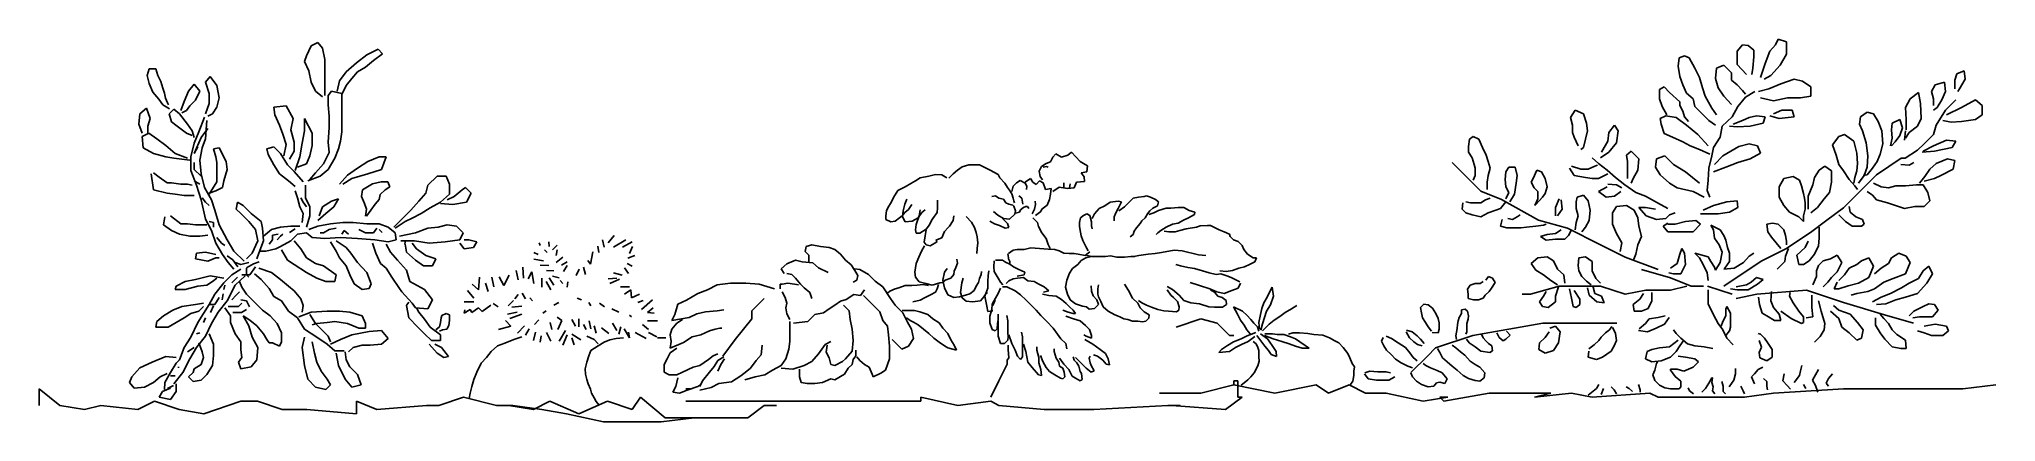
# Model space of a CAD drawing. Extents: x -2.34 to 2.25, y 0 to 0.89.
import ezdxf

# ---------------------------------------------------------------- set-up
doc = ezdxf.new("R2010")
doc.units = 0
doc.header["$MEASUREMENT"] = 0
doc.linetypes.add('CONTINUA', pattern=[0])
doc.layers.get('0').update_dxf_attribs({"linetype": 'CONTINUA'})

msp = doc.modelspace()

# ---------------------------------------------------------------- linework, layer by layer
for p, q in [((-1.7113, 0.8544), (-1.7007, 0.8784)), ((-1.7007, 0.8784), (-1.6847, 0.8863)), ((-1.6847, 0.8863), (-1.6741, 0.873)), ((-1.6741, 0.873), (-1.6688, 0.8464)), ((1.6426, 0.8655), (1.6558, 0.8809)), ((1.6558, 0.8809), (1.6689, 0.8787)), ((1.6689, 0.8787), (1.6821, 0.8677)), ((1.7194, 0.8655), (1.7325, 0.8809)), ((1.7325, 0.8809), (1.7391, 0.894)), ((1.7391, 0.894), (1.7588, 0.8875)), ((1.7588, 0.8875), (1.7588, 0.8589)), ((-1.7166, 0.8411), (-1.7113, 0.8544)), ((-1.706, 0.8198), (-1.7166, 0.8411)), ((-1.6688, 0.8464), (-1.6688, 0.8278)), ((-1.6688, 0.8278), (-1.6688, 0.8065)), ((-1.6182, 0.8171), (-1.5943, 0.8384)), ((-1.5943, 0.8384), (-1.5704, 0.8571)), ((-1.573, 0.8278), (-1.5916, 0.8171)), ((-1.5544, 0.8438), (-1.573, 0.8278)), ((-1.5704, 0.8571), (-1.5438, 0.8704)), ((-1.5331, 0.8597), (-1.5544, 0.8438)), ((-1.5438, 0.8704), (-1.5331, 0.8597)), ((1.5066, 0.8502), (1.5044, 0.8304)), ((1.5044, 0.8304), (1.5088, 0.8063)), ((1.5198, 0.8545), (1.5066, 0.8502)), ((1.5308, 0.8502), (1.5198, 0.8545)), ((1.5439, 0.826), (1.5308, 0.8502)), ((1.5549, 0.8041), (1.5439, 0.826)), ((1.5922, 0.8019), (1.5944, 0.826)), ((1.5944, 0.826), (1.6119, 0.8326)), ((1.6119, 0.8326), (1.6294, 0.815)), ((1.6426, 0.8348), (1.6426, 0.8655)), ((1.6645, 0.8107), (1.6426, 0.8348)), ((1.6799, 0.826), (1.6777, 0.8107)), ((1.6821, 0.8523), (1.6799, 0.826)), ((1.6821, 0.8677), (1.6821, 0.8523)), ((1.6974, 0.8041), (1.7084, 0.837)), ((1.7084, 0.837), (1.7194, 0.8655)), ((1.7435, 0.8326), (1.7216, 0.8085)), ((1.7588, 0.8589), (1.7435, 0.8326)), ((-2.0854, 0.8083), (-2.0808, 0.8243)), ((-2.0808, 0.79), (-2.0854, 0.8083)), ((-2.0808, 0.8243), (-2.0648, 0.8243)), ((-2.0717, 0.7694), (-2.0808, 0.79)), ((-2.0648, 0.8243), (-2.0602, 0.8083)), ((-2.0602, 0.8083), (-2.0534, 0.7945)), ((-2.0534, 0.7945), (-2.0488, 0.7785)), ((-1.9879, 0.7719), (-1.9746, 0.7879)), ((-1.9746, 0.7879), (-1.9613, 0.7719)), ((-1.948, 0.7932), (-1.9374, 0.8065)), ((-1.9401, 0.7666), (-1.948, 0.7932)), ((-1.9374, 0.8065), (-1.9215, 0.7852)), ((-1.9215, 0.7852), (-1.9161, 0.7559)), ((-1.7007, 0.7932), (-1.706, 0.8198)), ((-1.6901, 0.7719), (-1.7007, 0.7932)), ((-1.6688, 0.8065), (-1.6688, 0.7825)), ((-1.6688, 0.7825), (-1.6688, 0.7613)), ((-1.6395, 0.7719), (-1.6342, 0.7958)), ((-1.6342, 0.7958), (-1.6182, 0.8171)), ((-1.6182, 0.7852), (-1.6289, 0.7639)), ((-1.6049, 0.8012), (-1.6182, 0.7852)), ((-1.5916, 0.8171), (-1.6049, 0.8012)), ((1.4606, 0.7755), (1.4715, 0.7821)), ((1.4715, 0.7821), (1.4847, 0.769)), ((1.5088, 0.8063), (1.5154, 0.7865)), ((1.5154, 0.7865), (1.5242, 0.7668)), ((1.5615, 0.7799), (1.5549, 0.8041)), ((1.5987, 0.7799), (1.5922, 0.8019)), ((1.6294, 0.815), (1.6294, 0.7975)), ((1.6294, 0.7975), (1.6426, 0.7865)), ((1.6426, 0.7865), (1.6558, 0.7733)), ((1.7216, 0.8085), (1.7062, 0.7997)), ((1.7172, 0.7777), (1.7457, 0.7887)), ((1.7457, 0.7887), (1.7764, 0.7997)), ((1.7764, 0.7997), (1.7961, 0.7953)), ((1.7961, 0.7953), (1.8159, 0.7821)), ((1.8159, 0.7821), (1.8159, 0.7602)), ((2.0988, 0.7711), (2.1076, 0.7865)), ((2.1076, 0.7865), (2.1295, 0.7931)), ((2.1295, 0.7931), (2.1317, 0.7711)), ((2.1536, 0.7975), (2.158, 0.8128)), ((2.1536, 0.7777), (2.1536, 0.7975)), ((2.158, 0.8128), (2.1755, 0.8194)), ((2.1777, 0.7997), (2.1646, 0.7777)), ((2.1755, 0.8194), (2.1777, 0.7997)), ((-2.0579, 0.7534), (-2.0717, 0.7694)), ((-2.0488, 0.7396), (-2.0579, 0.7534)), ((-2.0488, 0.7785), (-2.0442, 0.7671)), ((-2.0328, 0.7305), (-2.0488, 0.7396)), ((-2.0442, 0.7671), (-2.0419, 0.7556)), ((-2.0419, 0.7556), (-2.0374, 0.7442)), ((-2.0374, 0.7442), (-2.0351, 0.7396)), ((-2.0066, 0.7267), (-1.9986, 0.7479)), ((-1.9986, 0.7479), (-1.9879, 0.7719)), ((-1.9853, 0.7373), (-1.9933, 0.7267)), ((-1.972, 0.7506), (-1.9853, 0.7373)), ((-1.9613, 0.7719), (-1.972, 0.7506)), ((-1.948, 0.7187), (-1.9401, 0.7426)), ((-1.9401, 0.7426), (-1.9401, 0.7666)), ((-1.9215, 0.7346), (-1.9321, 0.7187)), ((-1.9161, 0.7559), (-1.9215, 0.7346)), ((-1.7885, 0.7346), (-1.7592, 0.7373)), ((-1.7858, 0.716), (-1.7885, 0.7346)), ((-1.7592, 0.7373), (-1.7432, 0.708)), ((-1.6741, 0.7586), (-1.6901, 0.7719)), ((-1.6608, 0.7613), (-1.6528, 0.7719)), ((-1.6608, 0.74), (-1.6608, 0.7613)), ((-1.6581, 0.7133), (-1.6608, 0.74)), ((-1.6528, 0.7719), (-1.6289, 0.7666)), ((-1.6289, 0.7666), (-1.6289, 0.74)), ((-1.6289, 0.74), (-1.6289, 0.7107)), ((1.4606, 0.7536), (1.4606, 0.7755)), ((1.4671, 0.736), (1.4606, 0.7536)), ((1.4781, 0.7163), (1.4671, 0.736)), ((1.4847, 0.769), (1.5088, 0.747)), ((1.5088, 0.747), (1.5088, 0.7382)), ((1.5088, 0.7382), (1.5154, 0.7251)), ((1.5242, 0.7668), (1.5395, 0.7536)), ((1.5395, 0.7536), (1.5439, 0.736)), ((1.5439, 0.736), (1.5636, 0.7163)), ((1.568, 0.7602), (1.5615, 0.7799)), ((1.5834, 0.7316), (1.568, 0.7602)), ((1.6119, 0.7602), (1.5987, 0.7799)), ((1.6294, 0.7404), (1.6119, 0.7602)), ((1.6316, 0.7119), (1.6448, 0.736)), ((1.6448, 0.736), (1.6623, 0.758)), ((1.6558, 0.7733), (1.6623, 0.7646)), ((1.6623, 0.758), (1.6843, 0.7711)), ((1.693, 0.7711), (1.7172, 0.7777)), ((1.7281, 0.7492), (1.6974, 0.7558)), ((1.761, 0.7558), (1.7281, 0.7492)), ((1.7917, 0.7558), (1.761, 0.7558)), ((1.8159, 0.7602), (1.7917, 0.7558)), ((2.0374, 0.7338), (2.0483, 0.7536)), ((2.0483, 0.7536), (2.0681, 0.769)), ((2.0681, 0.769), (2.0725, 0.7426)), ((2.0725, 0.7426), (2.0747, 0.7075)), ((2.1032, 0.7536), (2.0988, 0.7711)), ((2.1032, 0.7382), (2.1032, 0.7536)), ((2.1229, 0.7514), (2.1119, 0.7338)), ((2.1317, 0.7711), (2.1229, 0.7514)), ((2.1317, 0.7273), (2.1558, 0.7514)), ((2.1646, 0.7777), (2.1602, 0.7711)), ((2.169, 0.7338), (2.2019, 0.7514)), ((2.2019, 0.7514), (2.2172, 0.7382)), ((2.2172, 0.7382), (2.2172, 0.7163)), ((-2.105, 0.6947), (-2.1023, 0.7187)), ((-2.097, 0.6734), (-2.105, 0.6947)), ((-2.1023, 0.7187), (-2.0864, 0.732)), ((-2.0864, 0.732), (-2.0784, 0.708)), ((-2.0784, 0.708), (-2.0837, 0.6894)), ((-2.0837, 0.6894), (-2.0837, 0.6734)), ((-2.0332, 0.7187), (-2.0225, 0.7293)), ((-2.0278, 0.7), (-2.0332, 0.7187)), ((-2.0145, 0.6894), (-2.0278, 0.7)), ((-2.0225, 0.7293), (-2.0092, 0.7187)), ((-1.9933, 0.6734), (-2.0145, 0.6894)), ((-2.0092, 0.7187), (-1.9906, 0.6947)), ((-1.9933, 0.7267), (-2.0039, 0.7213)), ((-1.9906, 0.6947), (-1.98, 0.6787)), ((-1.964, 0.6761), (-1.9507, 0.7107)), ((-1.9454, 0.7027), (-1.948, 0.6601)), ((-1.9321, 0.7187), (-1.9427, 0.7133)), ((-1.7752, 0.6921), (-1.7858, 0.716)), ((-1.7672, 0.6708), (-1.7752, 0.6921)), ((-1.7432, 0.708), (-1.7486, 0.6814)), ((-1.7166, 0.708), (-1.698, 0.6734)), ((-1.7166, 0.6787), (-1.7166, 0.708)), ((-1.6581, 0.6867), (-1.6581, 0.7133)), ((-1.6289, 0.7107), (-1.6289, 0.6761)), ((1.2522, 0.7097), (1.2632, 0.7273)), ((1.2566, 0.6921), (1.2522, 0.7097)), ((1.2566, 0.6746), (1.2566, 0.6921)), ((1.2632, 0.7273), (1.2829, 0.7185)), ((1.2829, 0.7185), (1.2895, 0.6965)), ((1.2895, 0.6965), (1.2917, 0.679)), ((1.3421, 0.6746), (1.3553, 0.6921)), ((1.3553, 0.6921), (1.3641, 0.679)), ((1.4759, 0.7141), (1.4628, 0.7075)), ((1.4628, 0.7075), (1.465, 0.6943)), ((1.465, 0.6943), (1.4715, 0.6724)), ((1.5, 0.7097), (1.4759, 0.7141)), ((1.5242, 0.6921), (1.5, 0.7097)), ((1.5154, 0.7251), (1.5198, 0.7119)), ((1.5198, 0.7119), (1.5286, 0.7009)), ((1.5505, 0.6702), (1.5242, 0.6921)), ((1.5636, 0.7163), (1.5768, 0.7031)), ((1.5768, 0.7031), (1.5922, 0.6921)), ((1.5944, 0.7163), (1.5834, 0.7316)), ((1.6031, 0.6636), (1.6075, 0.6899)), ((1.6075, 0.6899), (1.6316, 0.7119)), ((1.6426, 0.6878), (1.6251, 0.6899)), ((1.6338, 0.6943), (1.6558, 0.7031)), ((1.6733, 0.6899), (1.6426, 0.6878)), ((1.6558, 0.7031), (1.6711, 0.7097)), ((1.6711, 0.7097), (1.6887, 0.7141)), ((1.704, 0.6965), (1.6733, 0.6899)), ((1.6887, 0.7141), (1.7084, 0.7119)), ((1.7084, 0.7119), (1.704, 0.6965)), ((1.7413, 0.7075), (1.7194, 0.7141)), ((1.7281, 0.7185), (1.7479, 0.7273)), ((1.7764, 0.7119), (1.7413, 0.7075)), ((1.7479, 0.7273), (1.772, 0.7273)), ((1.772, 0.7273), (1.7764, 0.7119)), ((1.9299, 0.6943), (1.9321, 0.7119)), ((1.9365, 0.679), (1.9299, 0.6943)), ((1.9321, 0.7119), (1.9475, 0.7229)), ((1.9475, 0.7229), (1.9628, 0.7185)), ((1.9628, 0.7185), (1.9738, 0.7009)), ((1.9738, 0.7009), (1.9825, 0.679)), ((2.0045, 0.6812), (2.0067, 0.6965)), ((2.0067, 0.6965), (2.0242, 0.7053)), ((2.0242, 0.7053), (2.0308, 0.6856)), ((2.0396, 0.7053), (2.0374, 0.7338)), ((2.0396, 0.6812), (2.0396, 0.7053)), ((2.0659, 0.6899), (2.0461, 0.6746)), ((2.0747, 0.7075), (2.0659, 0.6899)), ((2.1119, 0.7338), (2.1032, 0.7273)), ((2.1032, 0.6702), (2.1097, 0.6921)), ((2.1097, 0.6921), (2.1317, 0.7273)), ((2.1448, 0.6987), (2.1251, 0.7031)), ((2.1339, 0.7163), (2.169, 0.7338)), ((2.169, 0.7009), (2.1448, 0.6987)), ((2.2019, 0.7053), (2.169, 0.7009)), ((2.2172, 0.7163), (2.2019, 0.7053)), ((-2.081, 0.6734), (-2.097, 0.6654)), ((-2.097, 0.6654), (-2.0943, 0.6388)), ((-2.0624, 0.6601), (-2.081, 0.6734)), ((-2.0411, 0.6441), (-2.0624, 0.6601)), ((-2.0199, 0.6255), (-2.0411, 0.6441)), ((-1.98, 0.6681), (-1.9933, 0.6734)), ((-1.9826, 0.6175), (-1.9746, 0.6495)), ((-1.98, 0.6787), (-1.9746, 0.6628)), ((-1.9746, 0.6495), (-1.964, 0.6761)), ((-1.9746, 0.6255), (-1.9587, 0.6628)), ((-1.9587, 0.6628), (-1.9427, 0.6841)), ((-1.948, 0.6601), (-1.956, 0.6388)), ((-1.7592, 0.6468), (-1.7672, 0.6708)), ((-1.7645, 0.6202), (-1.7592, 0.6468)), ((-1.7486, 0.6814), (-1.7406, 0.6521)), ((-1.7406, 0.6521), (-1.7406, 0.6308)), ((-1.7273, 0.6175), (-1.722, 0.6495)), ((-1.722, 0.6495), (-1.7166, 0.6787)), ((-1.698, 0.6441), (-1.7034, 0.6202)), ((-1.698, 0.6734), (-1.698, 0.6441)), ((-1.6608, 0.6521), (-1.6581, 0.6867)), ((-1.6581, 0.6282), (-1.6608, 0.6521)), ((-1.6315, 0.6548), (-1.6369, 0.6362)), ((-1.6289, 0.6761), (-1.6315, 0.6548)), ((1.0132, 0.6417), (1.0154, 0.6592)), ((1.0154, 0.6592), (1.0241, 0.6658)), ((1.0241, 0.6658), (1.0373, 0.6592)), ((1.0373, 0.6592), (1.0461, 0.6395)), ((1.261, 0.6636), (1.2566, 0.6746)), ((1.2698, 0.6439), (1.261, 0.6636)), ((1.2873, 0.6592), (1.2829, 0.6395)), ((1.2917, 0.679), (1.2873, 0.6592)), ((1.3246, 0.6285), (1.3399, 0.6548)), ((1.3399, 0.6548), (1.3421, 0.6746)), ((1.3597, 0.6504), (1.3421, 0.6285)), ((1.3641, 0.679), (1.3597, 0.6504)), ((1.4715, 0.6724), (1.4913, 0.6636)), ((1.4913, 0.6636), (1.5154, 0.6526)), ((1.5154, 0.6526), (1.5329, 0.6439)), ((1.5329, 0.6439), (1.5549, 0.6351)), ((1.5746, 0.6439), (1.5505, 0.6702)), ((1.5878, 0.6395), (1.6031, 0.6636)), ((1.647, 0.6417), (1.6711, 0.6483)), ((1.6711, 0.6483), (1.6909, 0.6439)), ((1.6909, 0.6439), (1.6974, 0.6263)), ((1.8663, 0.6461), (1.8817, 0.6658)), ((1.8751, 0.6219), (1.8663, 0.6461)), ((1.8817, 0.6658), (1.8948, 0.6702)), ((1.8948, 0.6702), (1.9167, 0.6548)), ((1.9167, 0.6548), (1.9233, 0.6263)), ((1.9453, 0.6504), (1.9365, 0.679)), ((1.9496, 0.6197), (1.9453, 0.6504)), ((1.9847, 0.6483), (1.9782, 0.6241)), ((1.9825, 0.679), (1.9847, 0.6483)), ((2.0023, 0.6439), (2.0067, 0.6614)), ((2.0067, 0.6614), (2.0045, 0.6812)), ((2.0132, 0.6526), (2.0045, 0.6439)), ((2.0242, 0.668), (2.0132, 0.6526)), ((2.0308, 0.6856), (2.0242, 0.668)), ((2.0374, 0.679), (2.0352, 0.657)), ((2.0461, 0.6746), (2.0374, 0.6614)), ((2.066, 0.6335), (2.0812, 0.6483)), ((2.079, 0.6307), (2.1032, 0.6439)), ((2.0812, 0.6483), (2.1032, 0.6702)), ((2.1032, 0.6439), (2.1339, 0.657)), ((2.1339, 0.657), (2.1558, 0.6548)), ((2.1558, 0.6548), (2.147, 0.6395)), ((-2.0943, 0.6388), (-2.0704, 0.6255)), ((-2.0704, 0.6255), (-2.0411, 0.6175)), ((-2.0411, 0.6175), (-2.0225, 0.6149)), ((-2.0225, 0.6149), (-1.9853, 0.6095)), ((-1.9906, 0.6149), (-2.0199, 0.6255)), ((-1.9826, 0.5856), (-1.9826, 0.6175)), ((-1.9667, 0.6415), (-1.9746, 0.6255)), ((-1.9746, 0.6042), (-1.9746, 0.5883)), ((-1.956, 0.6388), (-1.9613, 0.6095)), ((-1.9613, 0.6095), (-1.9587, 0.5776)), ((-1.9294, 0.6362), (-1.9161, 0.6388)), ((-1.9241, 0.6175), (-1.9294, 0.6362)), ((-1.9215, 0.6042), (-1.9241, 0.6175)), ((-1.9215, 0.5749), (-1.9215, 0.6042)), ((-1.9161, 0.6388), (-1.9002, 0.6069)), ((-1.9002, 0.6069), (-1.8975, 0.5883)), ((-1.8044, 0.6362), (-1.7885, 0.6415)), ((-1.8018, 0.6229), (-1.8044, 0.6362)), ((-1.7885, 0.5989), (-1.8018, 0.6229)), ((-1.7885, 0.6415), (-1.7725, 0.6255)), ((-1.7752, 0.5776), (-1.7885, 0.5989)), ((-1.7725, 0.6255), (-1.7565, 0.5989)), ((-1.7565, 0.5989), (-1.7406, 0.5829)), ((-1.7406, 0.6308), (-1.7512, 0.6122)), ((-1.7379, 0.5856), (-1.7273, 0.6175)), ((-1.7113, 0.6016), (-1.7326, 0.5936)), ((-1.7034, 0.6202), (-1.7113, 0.6016)), ((-1.6901, 0.5803), (-1.6714, 0.6016)), ((-1.6714, 0.6016), (-1.6581, 0.6282)), ((-1.6448, 0.6149), (-1.6608, 0.5883)), ((-1.6369, 0.6362), (-1.6448, 0.6149)), ((-1.5916, 0.5909), (-1.5677, 0.6069)), ((-1.5677, 0.6069), (-1.5411, 0.6175)), ((-1.5411, 0.6175), (-1.5251, 0.6175)), ((-1.5251, 0.6175), (-1.5358, 0.5883)), ((-0.174, 0.594), (-0.1589, 0.599)), ((-0.1589, 0.599), (-0.1475, 0.599)), ((-0.1475, 0.599), (-0.1337, 0.599)), ((-0.1337, 0.599), (-0.1211, 0.5927)), ((0.0115, 0.5949), (0.0224, 0.6017)), ((0.0224, 0.6017), (0.0332, 0.6058)), ((0.0332, 0.6058), (0.0386, 0.6166)), ((0.0386, 0.6166), (0.0454, 0.6247)), ((0.0454, 0.6247), (0.0589, 0.6166)), ((0.0589, 0.6166), (0.0738, 0.622)), ((0.0738, 0.622), (0.0819, 0.6288)), ((0.0819, 0.6288), (0.0927, 0.6179)), ((0.0927, 0.6179), (0.1022, 0.6071)), ((0.1022, 0.6071), (0.1103, 0.6017)), ((0.1103, 0.6017), (0.1198, 0.5963)), ((0.9746, 0.6045), (1.0422, 0.5368)), ((1.0132, 0.6285), (1.0132, 0.6417)), ((1.0219, 0.6153), (1.0132, 0.6285)), ((1.0263, 0.6), (1.0219, 0.6153)), ((1.0285, 0.5912), (1.0263, 0.6)), ((1.0461, 0.6395), (1.0548, 0.6219)), ((1.0548, 0.6219), (1.0592, 0.6066)), ((1.0592, 0.6066), (1.0636, 0.5912)), ((1.2829, 0.6395), (1.2763, 0.6351)), ((1.3027, 0.6153), (1.318, 0.6022)), ((1.3092, 0.5956), (1.3158, 0.5978)), ((1.318, 0.6022), (1.3378, 0.5868)), ((1.3421, 0.6285), (1.3224, 0.6153)), ((1.3838, 0.6219), (1.3948, 0.6307)), ((1.386, 0.6066), (1.3838, 0.6219)), ((1.386, 0.589), (1.386, 0.6066)), ((1.3948, 0.6307), (1.4123, 0.6131)), ((1.4123, 0.6131), (1.4101, 0.5868)), ((1.454, 0.6131), (1.4518, 0.5934)), ((1.4737, 0.6197), (1.454, 0.6131)), ((1.4935, 0.6), (1.4737, 0.6197)), ((1.522, 0.5824), (1.4935, 0.6)), ((1.5549, 0.6351), (1.579, 0.6241)), ((1.5768, 0.5912), (1.5834, 0.6197)), ((1.5834, 0.6197), (1.5878, 0.6395)), ((1.59, 0.6), (1.6097, 0.6197)), ((1.6097, 0.6197), (1.647, 0.6417)), ((1.6448, 0.6044), (1.6163, 0.5934)), ((1.6733, 0.6131), (1.6448, 0.6044)), ((1.6974, 0.6263), (1.6733, 0.6131)), ((1.8817, 0.6), (1.8751, 0.6219)), ((1.8926, 0.5846), (1.8817, 0.6)), ((1.9233, 0.6263), (1.9255, 0.6022)), ((1.9255, 0.6022), (1.9233, 0.5846)), ((1.9475, 0.5934), (1.9496, 0.6197)), ((1.9716, 0.6066), (1.9606, 0.5912)), ((1.9695, 0.5755), (2.0274, 0.6142)), ((1.9782, 0.6241), (1.9716, 0.6066)), ((2.0264, 0.6), (2.0461, 0.5978)), ((2.0274, 0.6142), (2.0371, 0.6142)), ((2.0371, 0.6142), (2.066, 0.6335)), ((2.0461, 0.5978), (2.0571, 0.6044)), ((2.1054, 0.6307), (2.0768, 0.6285)), ((2.0944, 0.589), (2.1097, 0.6022)), ((2.147, 0.6395), (2.1054, 0.6307)), ((2.1097, 0.6022), (2.1361, 0.6131)), ((2.1361, 0.6131), (2.1536, 0.6088)), ((2.1536, 0.6088), (2.1492, 0.589)), ((-2.0757, 0.5776), (-2.0704, 0.5403)), ((-2.0704, 0.5803), (-2.0571, 0.5696)), ((-2.0571, 0.5696), (-2.0385, 0.5563)), ((-2.0385, 0.5563), (-2.0278, 0.5563)), ((-2.0278, 0.5563), (-2.0066, 0.5537)), ((-2.0066, 0.5537), (-1.9906, 0.5537)), ((-1.9906, 0.5537), (-1.98, 0.551)), ((-1.9693, 0.551), (-1.9826, 0.5856)), ((-1.9746, 0.5883), (-1.9587, 0.5723)), ((-1.9746, 0.5616), (-1.9613, 0.5537)), ((-1.9587, 0.5164), (-1.9693, 0.551)), ((-1.9587, 0.5776), (-1.9507, 0.5457)), ((-1.9401, 0.5297), (-1.9215, 0.559)), ((-1.9215, 0.559), (-1.9215, 0.5749)), ((-1.9055, 0.5616), (-1.9082, 0.5457)), ((-1.8975, 0.5883), (-1.9055, 0.5616)), ((-1.7539, 0.5616), (-1.7752, 0.5776)), ((-1.7379, 0.5483), (-1.7539, 0.5616)), ((-1.7406, 0.5829), (-1.7193, 0.559)), ((-1.714, 0.551), (-1.714, 0.5217)), ((-1.6794, 0.5723), (-1.7087, 0.5616)), ((-1.7034, 0.5643), (-1.6901, 0.5803)), ((-1.6608, 0.5883), (-1.6794, 0.5723)), ((-1.6342, 0.5537), (-1.6156, 0.5749)), ((-1.6049, 0.567), (-1.6262, 0.5537)), ((-1.6156, 0.5749), (-1.5916, 0.5909)), ((-1.5677, 0.5776), (-1.6049, 0.567)), ((-1.5801, 0.5406), (-1.5572, 0.5543)), ((-1.5358, 0.5883), (-1.5677, 0.5776)), ((-1.5572, 0.5543), (-1.5366, 0.5589)), ((-1.5366, 0.5589), (-1.5206, 0.5589)), ((-1.5206, 0.5589), (-1.516, 0.5474)), ((-1.4321, 0.5324), (-1.4267, 0.551)), ((-1.4267, 0.551), (-1.4055, 0.5723)), ((-1.4055, 0.5723), (-1.3842, 0.5723)), ((-1.3842, 0.5723), (-1.3762, 0.5537)), ((-1.3762, 0.5537), (-1.3762, 0.5297)), ((-0.2949, 0.5549), (-0.3075, 0.5473)), ((-0.2836, 0.5612), (-0.2949, 0.5549)), ((-0.2723, 0.5688), (-0.2836, 0.5612)), ((-0.2521, 0.5726), (-0.2723, 0.5688)), ((-0.237, 0.5763), (-0.2521, 0.5726)), ((-0.2219, 0.5751), (-0.237, 0.5763)), ((-0.2105, 0.5688), (-0.2219, 0.5751)), ((-0.2055, 0.5675), (-0.1954, 0.5776)), ((-0.1954, 0.5776), (-0.1853, 0.5864)), ((-0.1853, 0.5864), (-0.174, 0.594)), ((-0.1211, 0.5927), (-0.1085, 0.5864)), ((-0.1085, 0.5864), (-0.0896, 0.5763)), ((-0.0896, 0.5763), (-0.0858, 0.5688)), ((-0.0858, 0.5688), (-0.0744, 0.5562)), ((-0.0744, 0.5562), (-0.0681, 0.5461)), ((-0.0548, 0.5489), (-0.0467, 0.557)), ((-0.0467, 0.557), (-0.0385, 0.5624)), ((-0.0385, 0.5624), (-0.0264, 0.5557)), ((-0.0264, 0.5584), (-0.0142, 0.5665)), ((-0.0264, 0.5557), (-0.0223, 0.5489)), ((-0.0142, 0.5665), (-0.0088, 0.5584)), ((-0.0088, 0.5584), (-0.0006, 0.553)), ((-0.0006, 0.553), (0.0075, 0.5611)), ((0.0061, 0.5841), (0.0115, 0.5949)), ((0.0088, 0.5719), (0.0061, 0.5841)), ((0.0075, 0.5611), (0.0156, 0.557)), ((0.0142, 0.5638), (0.0088, 0.5719)), ((0.0156, 0.5936), (0.0237, 0.5949)), ((0.0156, 0.557), (0.021, 0.5408)), ((0.0237, 0.5949), (0.0278, 0.5936)), ((0.0643, 0.5516), (0.0643, 0.557)), ((0.0643, 0.5448), (0.0643, 0.5516)), ((0.0792, 0.5543), (0.0778, 0.5448)), ((0.0941, 0.5584), (0.0887, 0.5448)), ((0.113, 0.5597), (0.0941, 0.5584)), ((0.1184, 0.5827), (0.1049, 0.58)), ((0.1049, 0.58), (0.1117, 0.5706)), ((0.1117, 0.5706), (0.113, 0.5597)), ((0.1198, 0.5963), (0.1184, 0.5827)), ((1.0241, 0.5627), (1.0285, 0.5736)), ((1.0285, 0.5736), (1.0285, 0.5912)), ((1.0592, 0.5736), (1.057, 0.5583)), ((1.057, 0.5583), (1.057, 0.5407)), ((1.0636, 0.5912), (1.0592, 0.5736)), ((1.0987, 0.5649), (1.1009, 0.5824)), ((1.1009, 0.5473), (1.0987, 0.5649)), ((1.1009, 0.5824), (1.1075, 0.5934)), ((1.1075, 0.5934), (1.1228, 0.5934)), ((1.125, 0.5561), (1.1206, 0.5297)), ((1.1228, 0.5934), (1.1272, 0.5736)), ((1.1272, 0.5736), (1.125, 0.5561)), ((1.1601, 0.5583), (1.1645, 0.5671)), ((1.1667, 0.5451), (1.1601, 0.5583)), ((1.1645, 0.5671), (1.1733, 0.5868)), ((1.1733, 0.5868), (1.1842, 0.5824)), ((1.1842, 0.5824), (1.193, 0.5671)), ((1.193, 0.5671), (1.1974, 0.5473)), ((1.25, 0.5912), (1.261, 0.5736)), ((1.2544, 0.5956), (1.2763, 0.589)), ((1.261, 0.5736), (1.2873, 0.5692)), ((1.2763, 0.589), (1.2939, 0.589)), ((1.2873, 0.5692), (1.3027, 0.5671)), ((1.2939, 0.589), (1.3092, 0.5956)), ((1.3027, 0.5671), (1.318, 0.5671)), ((1.318, 0.5671), (1.3399, 0.578)), ((1.3378, 0.5868), (1.3575, 0.5692)), ((1.3399, 0.5539), (1.3597, 0.5517)), ((1.3575, 0.5692), (1.3794, 0.5517)), ((1.3597, 0.5517), (1.3728, 0.5451)), ((1.3794, 0.5517), (1.4057, 0.5341)), ((1.386, 0.5671), (1.386, 0.589)), ((1.3992, 0.5671), (1.3948, 0.5561)), ((1.4101, 0.5868), (1.3992, 0.5671)), ((1.4518, 0.5934), (1.4628, 0.5758)), ((1.4628, 0.5758), (1.4847, 0.5561)), ((1.4847, 0.5561), (1.5022, 0.5451)), ((1.5549, 0.5561), (1.522, 0.5824)), ((1.5724, 0.5385), (1.5746, 0.5627)), ((1.5746, 0.5627), (1.5768, 0.5912)), ((1.6163, 0.5934), (1.5878, 0.5824)), ((1.7413, 0.5473), (1.7523, 0.5671)), ((1.7523, 0.5671), (1.7742, 0.5714)), ((1.7742, 0.5714), (1.7895, 0.5627)), ((1.7895, 0.5627), (1.7939, 0.5495)), ((1.8093, 0.5254), (1.8202, 0.5517)), ((1.8202, 0.5517), (1.8246, 0.5692)), ((1.8246, 0.5692), (1.8356, 0.5868)), ((1.8356, 0.5868), (1.8488, 0.5956)), ((1.8488, 0.5956), (1.8641, 0.5846)), ((1.8641, 0.5583), (1.8597, 0.5341)), ((1.8641, 0.5846), (1.8641, 0.5583)), ((1.9058, 0.5649), (1.8926, 0.5846)), ((1.9189, 0.5495), (1.9058, 0.5649)), ((1.9189, 0.5692), (1.9167, 0.5561)), ((1.9233, 0.5846), (1.9189, 0.5692)), ((1.9277, 0.5561), (1.9409, 0.5736)), ((1.9475, 0.5758), (1.9387, 0.5736)), ((1.9405, 0.5465), (1.9695, 0.5755)), ((1.9409, 0.5736), (1.9475, 0.5934)), ((1.9606, 0.5912), (1.9475, 0.5758)), ((1.9628, 0.5561), (1.9803, 0.5473)), ((2.0374, 0.5495), (2.0637, 0.5517)), ((2.0637, 0.5517), (2.079, 0.5517)), ((2.0703, 0.5561), (2.0834, 0.5714)), ((2.079, 0.5517), (2.09, 0.5341)), ((2.1054, 0.5671), (2.0812, 0.5605)), ((2.0834, 0.5714), (2.0944, 0.589)), ((2.1207, 0.5736), (2.1054, 0.5671)), ((2.1492, 0.589), (2.1207, 0.5736)), ((-2.0704, 0.5403), (-2.0385, 0.5324)), ((-2.0385, 0.5324), (-2.0199, 0.5297)), ((-2.0199, 0.5297), (-1.9986, 0.527)), ((-1.9986, 0.527), (-1.9746, 0.527)), ((-1.948, 0.4711), (-1.9587, 0.5164)), ((-1.956, 0.5217), (-1.948, 0.5111)), ((-1.9507, 0.5457), (-1.9347, 0.5164)), ((-1.948, 0.5111), (-1.9401, 0.5031)), ((-1.9241, 0.5377), (-1.9401, 0.5324)), ((-1.9347, 0.5164), (-1.9268, 0.4924)), ((-1.9082, 0.5457), (-1.9241, 0.5377)), ((-1.8762, 0.4951), (-1.8736, 0.5111)), ((-1.8736, 0.5111), (-1.8603, 0.5031)), ((-1.7326, 0.5217), (-1.7379, 0.5377)), ((-1.7273, 0.5004), (-1.7326, 0.5217)), ((-1.7246, 0.5217), (-1.7193, 0.5111)), ((-1.7193, 0.5111), (-1.7113, 0.5004)), ((-1.714, 0.5217), (-1.7034, 0.5004)), ((-1.6741, 0.5004), (-1.6528, 0.5137)), ((-1.6528, 0.5137), (-1.6369, 0.5191)), ((-1.6369, 0.5191), (-1.6475, 0.5004)), ((-1.5823, 0.5246), (-1.5801, 0.5406)), ((-1.5755, 0.5085), (-1.5823, 0.5246)), ((-1.5709, 0.4948), (-1.5755, 0.5085)), ((-1.5503, 0.5063), (-1.5709, 0.4788)), ((-1.5412, 0.5177), (-1.5503, 0.5063)), ((-1.5389, 0.5291), (-1.5412, 0.5177)), ((-1.5275, 0.5406), (-1.5389, 0.5291)), ((-1.516, 0.5474), (-1.5275, 0.5406)), ((-1.4666, 0.4924), (-1.448, 0.5137)), ((-1.448, 0.5137), (-1.4321, 0.5324)), ((-1.3975, 0.5111), (-1.4214, 0.4978)), ((-1.3762, 0.5297), (-1.3975, 0.5111)), ((-1.3682, 0.5057), (-1.3975, 0.5084)), ((-1.3815, 0.5164), (-1.3656, 0.5244)), ((-1.3363, 0.5111), (-1.3682, 0.5057)), ((-1.3656, 0.5244), (-1.3469, 0.5403)), ((-1.3469, 0.5403), (-1.339, 0.5457)), ((-1.339, 0.5457), (-1.3257, 0.5324)), ((-1.3257, 0.5324), (-1.3363, 0.5111)), ((-0.3403, 0.5108), (-0.3479, 0.4994)), ((-0.3353, 0.5221), (-0.3403, 0.5108)), ((-0.3252, 0.5385), (-0.3353, 0.5221)), ((-0.3075, 0.5473), (-0.3252, 0.5385)), ((-0.3088, 0.507), (-0.3126, 0.4906)), ((-0.3038, 0.5184), (-0.3088, 0.507)), ((-0.3, 0.4944), (-0.2924, 0.5057)), ((-0.2319, 0.4982), (-0.2319, 0.5158)), ((-0.1047, 0.5247), (-0.0959, 0.5259)), ((-0.0959, 0.5259), (-0.0883, 0.5209)), ((-0.0883, 0.5209), (-0.077, 0.5184)), ((-0.077, 0.5184), (-0.0719, 0.5095)), ((-0.0719, 0.5095), (-0.0644, 0.507)), ((-0.0681, 0.5461), (-0.0631, 0.5398)), ((-0.0644, 0.507), (-0.0555, 0.5045)), ((-0.0631, 0.5398), (-0.0581, 0.531)), ((-0.0581, 0.531), (-0.0543, 0.5209)), ((-0.0575, 0.5367), (-0.0548, 0.5489)), ((-0.0543, 0.5209), (-0.053, 0.5146)), ((-0.053, 0.5146), (-0.0518, 0.5095)), ((-0.0345, 0.5205), (-0.0412, 0.5259)), ((-0.0318, 0.5069), (-0.0345, 0.5205)), ((-0.0223, 0.5489), (-0.0237, 0.5408)), ((-0.0047, 0.4947), (-0.002, 0.5056)), ((-0.002, 0.5056), (-0.0034, 0.5137)), ((0.021, 0.5408), (0.0345, 0.5435)), ((0.0305, 0.5177), (0.0251, 0.5042)), ((0.0332, 0.5299), (0.0305, 0.5177)), ((0.0345, 0.5435), (0.0332, 0.5299)), ((0.0535, 0.5462), (0.0386, 0.5367)), ((0.0724, 0.5435), (0.0535, 0.5462)), ((0.0887, 0.5448), (0.0724, 0.5435)), ((0.1604, 0.5029), (0.1726, 0.511)), ((0.1726, 0.511), (0.1915, 0.5137)), ((0.1915, 0.5137), (0.1996, 0.5123)), ((0.1996, 0.5123), (0.1915, 0.4961)), ((0.2064, 0.5001), (0.2172, 0.511)), ((0.2172, 0.511), (0.2267, 0.5205)), ((0.2267, 0.5205), (0.2389, 0.5232)), ((0.2389, 0.5232), (0.2524, 0.5245)), ((0.2524, 0.5245), (0.2578, 0.5259)), ((0.2578, 0.5259), (0.2673, 0.5232)), ((0.2673, 0.5232), (0.2795, 0.5177)), ((0.2795, 0.5177), (0.2862, 0.5123)), ((0.2862, 0.5123), (0.2835, 0.5029)), ((1, 0.51), (0.9978, 0.4946)), ((1.0066, 0.5122), (1.0176, 0.51)), ((1.0176, 0.51), (1.0307, 0.51)), ((1.0307, 0.51), (1.0417, 0.51)), ((1.0417, 0.51), (1.0526, 0.5166)), ((1.0422, 0.5368), (1.0905, 0.5175)), ((1.0526, 0.5166), (1.0636, 0.521)), ((1.0877, 0.4968), (1.1009, 0.5122)), ((1.0905, 0.5175), (1.1774, 0.4692)), ((1.1075, 0.5341), (1.1009, 0.5473)), ((1.1009, 0.5188), (1.1075, 0.5341)), ((1.1206, 0.5297), (1.1097, 0.5122)), ((1.1755, 0.5363), (1.1667, 0.5451)), ((1.1689, 0.5034), (1.1755, 0.5188)), ((1.1864, 0.5232), (1.1711, 0.5056)), ((1.1755, 0.5188), (1.1755, 0.5363)), ((1.193, 0.5319), (1.1864, 0.5232)), ((1.1974, 0.5473), (1.193, 0.5319)), ((1.2259, 0.5188), (1.2171, 0.499)), ((1.2303, 0.5166), (1.2325, 0.4946)), ((1.2654, 0.5122), (1.2676, 0.5232)), ((1.2654, 0.4968), (1.2654, 0.5122)), ((1.2676, 0.5232), (1.2829, 0.5276)), ((1.2829, 0.5276), (1.2939, 0.5144)), ((1.2939, 0.5144), (1.2983, 0.4924)), ((1.3378, 0.5473), (1.318, 0.5363)), ((1.318, 0.5363), (1.3356, 0.5232)), ((1.3356, 0.5232), (1.3553, 0.5254)), ((1.3553, 0.5254), (1.3706, 0.5363)), ((1.4057, 0.5341), (1.4277, 0.5254)), ((1.4277, 0.5254), (1.4562, 0.51)), ((1.4562, 0.51), (1.4803, 0.4968)), ((1.5022, 0.5451), (1.5395, 0.5363)), ((1.5395, 0.5363), (1.5658, 0.5232)), ((1.579, 0.5232), (1.5724, 0.5385)), ((1.5878, 0.5034), (1.6185, 0.5122)), ((1.6185, 0.5122), (1.6426, 0.5144)), ((1.6426, 0.5144), (1.6448, 0.499)), ((1.7413, 0.5232), (1.7413, 0.5473)), ((1.7523, 0.5034), (1.7413, 0.5232)), ((1.7939, 0.5495), (1.7983, 0.5319)), ((1.7983, 0.5319), (1.8005, 0.521)), ((1.8005, 0.521), (1.8027, 0.51)), ((1.8027, 0.51), (1.8027, 0.4946)), ((1.8093, 0.5078), (1.8093, 0.5254)), ((1.8093, 0.4946), (1.8093, 0.5078)), ((1.8466, 0.5188), (1.8312, 0.499)), ((1.8597, 0.5341), (1.8466, 0.5188)), ((1.8922, 0.4982), (1.9405, 0.5465)), ((1.9255, 0.5407), (1.9189, 0.5495)), ((1.9606, 0.5276), (1.9475, 0.5363)), ((1.9694, 0.5166), (1.9606, 0.5276)), ((1.9957, 0.51), (1.9694, 0.5166)), ((1.9803, 0.5473), (1.9979, 0.5451)), ((2.0352, 0.4968), (1.9957, 0.51)), ((1.9979, 0.5451), (2.0154, 0.5495)), ((2.0154, 0.5495), (2.0374, 0.5495)), ((2.0944, 0.5144), (2.0812, 0.5012)), ((2.09, 0.5341), (2.0944, 0.5144)), ((-2.0438, 0.4765), (-2.0465, 0.4578)), ((-2.0305, 0.4791), (-2.0066, 0.4605)), ((-2.0066, 0.4605), (-1.9906, 0.4605)), ((-1.9906, 0.4605), (-1.972, 0.4578)), ((-1.9347, 0.4445), (-1.948, 0.4711)), ((-1.9401, 0.4658), (-1.9294, 0.4632)), ((-1.9294, 0.4632), (-1.9294, 0.4525)), ((-1.9268, 0.4924), (-1.9161, 0.4578)), ((-1.8656, 0.4845), (-1.8762, 0.4951)), ((-1.847, 0.4658), (-1.8656, 0.4845)), ((-1.8603, 0.5031), (-1.8417, 0.4845)), ((-1.831, 0.4472), (-1.847, 0.4658)), ((-1.8417, 0.4845), (-1.8177, 0.4658)), ((-1.8177, 0.4658), (-1.8151, 0.4499)), ((-1.7193, 0.4845), (-1.7273, 0.5004)), ((-1.722, 0.4632), (-1.7193, 0.4845)), ((-1.7034, 0.4791), (-1.7113, 0.4525)), ((-1.7034, 0.5004), (-1.7034, 0.4791)), ((-1.6661, 0.4845), (-1.6847, 0.4685)), ((-1.6847, 0.4552), (-1.6555, 0.4605)), ((-1.6821, 0.4791), (-1.6741, 0.5004)), ((-1.6475, 0.5004), (-1.6661, 0.4845)), ((-1.6555, 0.4605), (-1.6262, 0.4632)), ((-1.6262, 0.4632), (-1.6023, 0.4632)), ((-1.6023, 0.4632), (-1.5704, 0.4605)), ((-1.5732, 0.4788), (-1.5709, 0.4948)), ((-1.5704, 0.4605), (-1.5411, 0.4605)), ((-1.5411, 0.4605), (-1.5198, 0.4525)), ((-1.5065, 0.4525), (-1.4879, 0.4711)), ((-1.4799, 0.4658), (-1.5039, 0.4499)), ((-1.4879, 0.4711), (-1.4666, 0.4924)), ((-1.464, 0.4738), (-1.4799, 0.4658)), ((-1.4427, 0.4845), (-1.464, 0.4738)), ((-1.4214, 0.4978), (-1.4427, 0.4845)), ((-0.3516, 0.4906), (-0.3529, 0.4793)), ((-0.3529, 0.4793), (-0.3529, 0.4704)), ((-0.3529, 0.4704), (-0.3416, 0.4654)), ((-0.3479, 0.4994), (-0.3516, 0.4906)), ((-0.3416, 0.4654), (-0.3315, 0.4667)), ((-0.3315, 0.4667), (-0.3214, 0.4742)), ((-0.3214, 0.4742), (-0.3151, 0.4793)), ((-0.3151, 0.4793), (-0.3088, 0.4868)), ((-0.3126, 0.4906), (-0.3138, 0.4767)), ((-0.3138, 0.4767), (-0.3075, 0.4654)), ((-0.3088, 0.4868), (-0.3, 0.4944)), ((-0.3075, 0.4654), (-0.2912, 0.4667)), ((-0.2912, 0.4667), (-0.2773, 0.4742)), ((-0.2823, 0.4591), (-0.2836, 0.4465)), ((-0.2748, 0.4793), (-0.2823, 0.4591)), ((-0.2773, 0.4742), (-0.2685, 0.4868)), ((-0.2723, 0.4931), (-0.2748, 0.4793)), ((-0.2685, 0.4868), (-0.2609, 0.4931)), ((-0.2508, 0.4578), (-0.2458, 0.4679)), ((-0.2458, 0.4679), (-0.2433, 0.473)), ((-0.2433, 0.473), (-0.2332, 0.4868)), ((-0.2332, 0.4868), (-0.2319, 0.4982)), ((-0.2042, 0.4553), (-0.1954, 0.4679)), ((-0.1954, 0.4679), (-0.1941, 0.4793)), ((-0.1652, 0.478), (-0.1526, 0.4641)), ((-0.1526, 0.4641), (-0.145, 0.4515)), ((-0.0984, 0.4604), (-0.1097, 0.4667)), ((-0.0908, 0.4805), (-0.1009, 0.4894)), ((-0.087, 0.4566), (-0.0984, 0.4604)), ((-0.077, 0.473), (-0.0908, 0.4805)), ((-0.0795, 0.473), (-0.0681, 0.4616)), ((-0.0631, 0.4717), (-0.077, 0.473)), ((-0.0681, 0.4616), (-0.0644, 0.4515)), ((-0.0505, 0.4831), (-0.0631, 0.4717)), ((-0.0555, 0.5045), (-0.053, 0.502)), ((-0.053, 0.502), (-0.0492, 0.4906)), ((-0.0492, 0.4906), (-0.0505, 0.4831)), ((-0.0494, 0.4852), (-0.0399, 0.488)), ((-0.0399, 0.488), (-0.0372, 0.4934)), ((-0.0372, 0.4934), (-0.0304, 0.4988)), ((-0.0304, 0.4988), (-0.025, 0.5015)), ((-0.025, 0.5015), (-0.0209, 0.5015)), ((-0.0209, 0.5015), (-0.0182, 0.4961)), ((-0.0101, 0.4839), (-0.0047, 0.4947)), ((0.0021, 0.4636), (-0.0088, 0.4744)), ((0.0102, 0.4893), (-0.002, 0.4798)), ((0.0048, 0.4541), (0.0021, 0.4636)), ((0.0129, 0.4947), (0.0102, 0.4893)), ((0.0251, 0.5042), (0.0129, 0.4947)), ((0.1008, 0.4636), (0.1036, 0.4744)), ((0.1008, 0.4541), (0.1008, 0.4636)), ((0.1036, 0.4744), (0.1103, 0.4798)), ((0.1103, 0.4798), (0.1184, 0.4839)), ((0.1184, 0.4839), (0.1252, 0.4798)), ((0.1252, 0.4798), (0.1293, 0.4649)), ((0.1293, 0.4649), (0.1293, 0.4555)), ((0.1306, 0.4731), (0.136, 0.4839)), ((0.136, 0.4839), (0.1469, 0.4961)), ((0.1469, 0.4961), (0.1604, 0.5029)), ((0.1861, 0.4866), (0.182, 0.4771)), ((0.182, 0.4771), (0.182, 0.4676)), ((0.1915, 0.4961), (0.1861, 0.4866)), ((0.1929, 0.4907), (0.2064, 0.5001)), ((0.2429, 0.4609), (0.2348, 0.4514)), ((0.247, 0.4676), (0.2429, 0.4609)), ((0.2551, 0.4744), (0.247, 0.4676)), ((0.2605, 0.4839), (0.2551, 0.4744)), ((0.2659, 0.4907), (0.2605, 0.4839)), ((0.2632, 0.4825), (0.2754, 0.4866)), ((0.2727, 0.4974), (0.2659, 0.4907)), ((0.2835, 0.5029), (0.2727, 0.4974)), ((0.2754, 0.4866), (0.2862, 0.492)), ((0.2862, 0.492), (0.3038, 0.4974)), ((0.3038, 0.4974), (0.3147, 0.4974)), ((0.3187, 0.4595), (0.3038, 0.4527)), ((0.3147, 0.4974), (0.3323, 0.4988)), ((0.3323, 0.4622), (0.3187, 0.4595)), ((0.3323, 0.4988), (0.3458, 0.4988)), ((0.3444, 0.469), (0.3323, 0.4622)), ((0.3566, 0.4744), (0.3444, 0.469)), ((0.3458, 0.4988), (0.358, 0.492)), ((0.3702, 0.4825), (0.3566, 0.4744)), ((0.358, 0.492), (0.3715, 0.488)), ((0.3715, 0.488), (0.3702, 0.4825)), ((0.9978, 0.4946), (1.0066, 0.4859)), ((1.0066, 0.4859), (1.0219, 0.4815)), ((1.0219, 0.4815), (1.0417, 0.4771)), ((1.0417, 0.4771), (1.0592, 0.4859)), ((1.0592, 0.4859), (1.0768, 0.4924)), ((1.0768, 0.4924), (1.0877, 0.4968)), ((1.0921, 0.4705), (1.0877, 0.4551)), ((1.1053, 0.4727), (1.1162, 0.4705)), ((1.1162, 0.4705), (1.1272, 0.4771)), ((1.1272, 0.4771), (1.1338, 0.4815)), ((1.1774, 0.4692), (1.245, 0.4499)), ((1.1886, 0.4573), (1.1952, 0.4595)), ((1.2171, 0.499), (1.2171, 0.4793)), ((1.2325, 0.4946), (1.2215, 0.4793)), ((1.2632, 0.4464), (1.2654, 0.4639)), ((1.2698, 0.4793), (1.2654, 0.4968)), ((1.2654, 0.4639), (1.2698, 0.4793)), ((1.2961, 0.4683), (1.2873, 0.4529)), ((1.2983, 0.4924), (1.2961, 0.4683)), ((1.3509, 0.4859), (1.3597, 0.5012)), ((1.3509, 0.4595), (1.3509, 0.4859)), ((1.3597, 0.4376), (1.3509, 0.4595)), ((1.3597, 0.5012), (1.3838, 0.5034)), ((1.3838, 0.5034), (1.4014, 0.4924)), ((1.4014, 0.4924), (1.4101, 0.4749)), ((1.4101, 0.4749), (1.4123, 0.4551)), ((1.4123, 0.499), (1.4299, 0.4793)), ((1.4277, 0.499), (1.4123, 0.499)), ((1.4518, 0.4946), (1.4277, 0.499)), ((1.4299, 0.4793), (1.454, 0.4705)), ((1.454, 0.4705), (1.4759, 0.4727)), ((1.4693, 0.4551), (1.4803, 0.4617)), ((1.4759, 0.4727), (1.4847, 0.4815)), ((1.4803, 0.4595), (1.4979, 0.4595)), ((1.4847, 0.4815), (1.4979, 0.4859)), ((1.4979, 0.4595), (1.522, 0.4661)), ((1.522, 0.4661), (1.5461, 0.4683)), ((1.5571, 0.4595), (1.5395, 0.442)), ((1.5461, 0.4683), (1.5571, 0.4595)), ((1.5768, 0.4837), (1.5571, 0.4837)), ((1.5636, 0.4924), (1.5878, 0.5034)), ((1.5987, 0.4837), (1.5768, 0.4837)), ((1.6251, 0.488), (1.5987, 0.4837)), ((1.6448, 0.499), (1.6251, 0.488)), ((1.7128, 0.4595), (1.7259, 0.4617)), ((1.715, 0.442), (1.7128, 0.4595)), ((1.7259, 0.4617), (1.7391, 0.4595)), ((1.7391, 0.4595), (1.7523, 0.4464)), ((1.7654, 0.488), (1.7523, 0.5034)), ((1.7874, 0.4771), (1.7654, 0.488)), ((1.7983, 0.4661), (1.7874, 0.4771)), ((1.8027, 0.4946), (1.7983, 0.4793)), ((1.7983, 0.4793), (1.7983, 0.4661)), ((1.8149, 0.4402), (1.8535, 0.4692)), ((1.8312, 0.499), (1.8159, 0.4859)), ((1.8535, 0.4692), (1.8922, 0.4982)), ((1.8817, 0.4815), (1.897, 0.4661)), ((1.897, 0.4661), (1.9124, 0.4551)), ((1.908, 0.488), (1.9058, 0.5012)), ((1.9211, 0.4771), (1.908, 0.488)), ((1.9365, 0.4705), (1.9211, 0.4771)), ((1.9343, 0.4551), (1.9409, 0.4595)), ((1.9409, 0.4595), (1.9365, 0.4705)), ((2.0593, 0.5012), (2.0352, 0.4968)), ((2.0812, 0.5012), (2.0593, 0.5012)), ((-2.0465, 0.4578), (-2.0278, 0.4445)), ((-2.0278, 0.4445), (-2.0092, 0.4365)), ((-2.0092, 0.4365), (-1.9853, 0.4312)), ((-1.9853, 0.4312), (-1.9613, 0.4312)), ((-1.972, 0.4578), (-1.9454, 0.4578)), ((-1.9613, 0.4312), (-1.9427, 0.4339)), ((-1.9241, 0.4153), (-1.9347, 0.4445)), ((-1.9082, 0.3886), (-1.9241, 0.4153)), ((-1.9215, 0.4286), (-1.9108, 0.4153)), ((-1.9161, 0.4578), (-1.8975, 0.4232)), ((-1.9108, 0.4153), (-1.9028, 0.4099)), ((-1.8975, 0.4232), (-1.8816, 0.3966)), ((-1.839, 0.3913), (-1.8257, 0.4206)), ((-1.8257, 0.4206), (-1.831, 0.4472)), ((-1.8124, 0.4206), (-1.823, 0.3913)), ((-1.8151, 0.4499), (-1.8124, 0.4206)), ((-1.8124, 0.4312), (-1.7938, 0.4472)), ((-1.7991, 0.4126), (-1.7911, 0.4232)), ((-1.7938, 0.4472), (-1.7725, 0.4525)), ((-1.7911, 0.4339), (-1.7778, 0.4365)), ((-1.7911, 0.4232), (-1.7911, 0.4339)), ((-1.7805, 0.4232), (-1.7725, 0.4312)), ((-1.7725, 0.4525), (-1.7486, 0.4552)), ((-1.7725, 0.4312), (-1.7672, 0.4365)), ((-1.7486, 0.4206), (-1.7725, 0.4073)), ((-1.7515, 0.4399), (-1.7378, 0.4491)), ((-1.7486, 0.4552), (-1.7273, 0.4552)), ((-1.7326, 0.4365), (-1.7486, 0.4206)), ((-1.7246, 0.4019), (-1.7406, 0.4206)), ((-1.7113, 0.4392), (-1.7326, 0.4365)), ((-1.698, 0.4286), (-1.7113, 0.4392)), ((-1.706, 0.4472), (-1.6847, 0.4552)), ((-1.6688, 0.4259), (-1.698, 0.4286)), ((-1.6794, 0.4392), (-1.6714, 0.4392)), ((-1.6714, 0.4392), (-1.6581, 0.4472)), ((-1.6315, 0.4286), (-1.6688, 0.4259)), ((-1.6581, 0.4472), (-1.6422, 0.4499)), ((-1.6555, 0.4179), (-1.6422, 0.3966)), ((-1.6182, 0.4046), (-1.6422, 0.4206)), ((-1.5916, 0.4259), (-1.6315, 0.4286)), ((-1.6289, 0.4365), (-1.6236, 0.4445)), ((-1.6236, 0.4445), (-1.6129, 0.4365)), ((-1.5517, 0.4232), (-1.5916, 0.4259)), ((-1.589, 0.4472), (-1.573, 0.4392)), ((-1.573, 0.4392), (-1.5544, 0.4392)), ((-1.5571, 0.4153), (-1.5491, 0.3913)), ((-1.5544, 0.4392), (-1.5464, 0.4499)), ((-1.5198, 0.4179), (-1.5517, 0.4232)), ((-1.5412, 0.4468), (-1.5343, 0.4399)), ((-1.5198, 0.4525), (-1.5039, 0.4392)), ((-1.5012, 0.4232), (-1.5198, 0.4179)), ((-1.5039, 0.4392), (-1.5012, 0.4232)), ((-1.4932, 0.4312), (-1.456, 0.4392)), ((-1.4587, 0.4206), (-1.4906, 0.4206)), ((-1.4807, 0.4131), (-1.4793, 0.4219)), ((-1.4533, 0.4019), (-1.464, 0.4153)), ((-1.4241, 0.4153), (-1.4587, 0.4206)), ((-1.456, 0.4392), (-1.4267, 0.4499)), ((-1.4267, 0.4499), (-1.4028, 0.4525)), ((-1.3868, 0.4179), (-1.4241, 0.4153)), ((-1.4028, 0.4525), (-1.3815, 0.4578)), ((-1.3523, 0.4232), (-1.3868, 0.4179)), ((-1.3815, 0.4578), (-1.3602, 0.4552)), ((-1.3602, 0.4552), (-1.3443, 0.4392)), ((-1.3443, 0.4392), (-1.3523, 0.4232)), ((-1.3523, 0.4153), (-1.3416, 0.4019)), ((-1.331, 0.4232), (-1.3416, 0.4232)), ((-1.3124, 0.4179), (-1.331, 0.4232)), ((-1.3203, 0.4046), (-1.3124, 0.4179)), ((-1.1659, 0.4156), (-1.1634, 0.4094)), ((-1.1436, 0.4181), (-1.1424, 0.4069)), ((-1.0175, 0.423), (-1.0138, 0.4057)), ((-1.0039, 0.4156), (-0.9903, 0.4329)), ((-0.9915, 0.4057), (-0.9631, 0.423)), ((-0.9705, 0.4057), (-0.9483, 0.4181)), ((-0.2836, 0.4465), (-0.2823, 0.4389)), ((-0.2823, 0.4389), (-0.2735, 0.4389)), ((-0.2735, 0.4389), (-0.2584, 0.4478)), ((-0.2609, 0.4326), (-0.2634, 0.4175)), ((-0.2634, 0.4175), (-0.2584, 0.4112)), ((-0.2584, 0.4465), (-0.2609, 0.4326)), ((-0.2584, 0.4478), (-0.2508, 0.4578)), ((-0.2496, 0.4087), (-0.2382, 0.415)), ((-0.2382, 0.415), (-0.2332, 0.4188)), ((-0.2357, 0.4225), (-0.2219, 0.4276)), ((-0.2332, 0.4188), (-0.2357, 0.4225)), ((-0.2219, 0.4276), (-0.2156, 0.4427)), ((-0.2156, 0.4427), (-0.2067, 0.4515)), ((-0.2067, 0.4515), (-0.2042, 0.4553)), ((-0.145, 0.4515), (-0.1412, 0.4402)), ((-0.1412, 0.4402), (-0.1387, 0.4301)), ((-0.1387, 0.4301), (-0.1374, 0.4162)), ((-0.1374, 0.4162), (-0.1387, 0.4024)), ((-0.0732, 0.4503), (-0.087, 0.4566)), ((-0.0644, 0.4515), (-0.0732, 0.4503)), ((0.0129, 0.4392), (0.0048, 0.4541)), ((0.0224, 0.4257), (0.0129, 0.4392)), ((0.0278, 0.4121), (0.0224, 0.4257)), ((0.1036, 0.4406), (0.1008, 0.4541)), ((0.1049, 0.4324), (0.1036, 0.4406)), ((0.109, 0.4216), (0.1049, 0.4324)), ((0.113, 0.4135), (0.109, 0.4216)), ((0.1171, 0.404), (0.113, 0.4135)), ((0.1293, 0.4555), (0.1306, 0.4487)), ((0.2267, 0.4351), (0.2199, 0.4297)), ((0.2294, 0.4433), (0.2267, 0.4351)), ((0.2348, 0.4514), (0.2294, 0.4433)), ((0.2849, 0.4392), (0.2808, 0.4351)), ((0.2917, 0.4446), (0.2849, 0.4392)), ((0.3038, 0.4527), (0.2917, 0.4446)), ((0.2998, 0.4433), (0.3106, 0.4419)), ((0.3106, 0.4419), (0.3255, 0.4419)), ((0.3255, 0.4419), (0.3363, 0.4446)), ((0.3363, 0.4446), (0.3512, 0.4487)), ((0.3512, 0.4487), (0.3756, 0.4527)), ((0.3756, 0.4527), (0.3837, 0.4555)), ((0.3837, 0.4555), (0.4013, 0.4568)), ((0.4013, 0.4568), (0.408, 0.4568)), ((0.408, 0.4568), (0.4189, 0.4514)), ((0.4189, 0.4514), (0.4283, 0.446)), ((0.4283, 0.446), (0.4405, 0.4419)), ((0.4405, 0.4419), (0.4527, 0.4365)), ((0.4527, 0.4365), (0.4541, 0.4311)), ((0.4541, 0.4311), (0.4622, 0.423)), ((0.4622, 0.423), (0.473, 0.4189)), ((0.473, 0.4189), (0.4825, 0.4094)), ((1.0877, 0.4551), (1.1031, 0.4507)), ((1.1031, 0.4507), (1.1184, 0.4507)), ((1.1184, 0.4507), (1.136, 0.4507)), ((1.136, 0.4507), (1.1491, 0.4529)), ((1.1491, 0.4529), (1.1711, 0.4551)), ((1.1711, 0.4551), (1.1886, 0.4573)), ((1.1974, 0.4354), (1.182, 0.431)), ((1.182, 0.431), (1.1952, 0.4222)), ((1.1952, 0.4222), (1.2171, 0.4244)), ((1.2171, 0.4376), (1.1974, 0.4354)), ((1.2303, 0.4464), (1.2171, 0.4376)), ((1.2171, 0.4244), (1.2391, 0.4244)), ((1.2391, 0.4244), (1.2478, 0.4332)), ((1.245, 0.4499), (1.3223, 0.4112)), ((1.2478, 0.4332), (1.2544, 0.4464)), ((1.2873, 0.4529), (1.2785, 0.442)), ((1.3728, 0.4156), (1.3597, 0.4376)), ((1.3685, 0.3959), (1.3728, 0.4156)), ((1.4189, 0.431), (1.4101, 0.4112)), ((1.4123, 0.4551), (1.4189, 0.431)), ((1.4803, 0.442), (1.4693, 0.4551)), ((1.5088, 0.442), (1.4803, 0.442)), ((1.5395, 0.442), (1.5088, 0.442)), ((1.5812, 0.4573), (1.6031, 0.4464)), ((1.5878, 0.4464), (1.5812, 0.4573)), ((1.59, 0.4266), (1.5878, 0.4464)), ((1.6009, 0.4112), (1.59, 0.4266)), ((1.6031, 0.4464), (1.6119, 0.4332)), ((1.6119, 0.4332), (1.6163, 0.4222)), ((1.6163, 0.4222), (1.6207, 0.4047)), ((1.7237, 0.4288), (1.715, 0.442)), ((1.7347, 0.4156), (1.7237, 0.4288)), ((1.7457, 0.4025), (1.7347, 0.4156)), ((1.7523, 0.4464), (1.7566, 0.4332)), ((1.7566, 0.4332), (1.7588, 0.42)), ((1.757, 0.4015), (1.8149, 0.4402)), ((1.7588, 0.42), (1.7588, 0.4112)), ((1.8093, 0.42), (1.8027, 0.4047)), ((1.8334, 0.409), (1.8356, 0.4266)), ((1.8356, 0.442), (1.8356, 0.4529)), ((1.8356, 0.4266), (1.8356, 0.442)), ((1.9124, 0.4551), (1.9343, 0.4551)), ((-1.9693, 0.3913), (-1.972, 0.378)), ((-1.972, 0.378), (-1.9427, 0.3727)), ((-1.948, 0.394), (-1.9693, 0.3913)), ((-1.9241, 0.3886), (-1.948, 0.394)), ((-1.9427, 0.3727), (-1.9241, 0.3807)), ((-1.9241, 0.3807), (-1.9161, 0.3807)), ((-1.8949, 0.37), (-1.9082, 0.3886)), ((-1.8979, 0.385), (-1.8842, 0.3758)), ((-1.8816, 0.354), (-1.8949, 0.37)), ((-1.8842, 0.3758), (-1.8727, 0.3598)), ((-1.8816, 0.3966), (-1.8576, 0.3727)), ((-1.8789, 0.37), (-1.8656, 0.3647)), ((-1.8656, 0.3647), (-1.847, 0.37)), ((-1.8523, 0.378), (-1.839, 0.3913)), ((-1.8361, 0.3667), (-1.8224, 0.3713)), ((-1.823, 0.3913), (-1.8284, 0.378)), ((-1.8071, 0.3966), (-1.8204, 0.3966)), ((-1.7831, 0.4019), (-1.8071, 0.3966)), ((-1.7725, 0.4073), (-1.7831, 0.4019)), ((-1.7698, 0.3993), (-1.7565, 0.3753)), ((-1.7565, 0.3753), (-1.7406, 0.3647)), ((-1.7113, 0.3807), (-1.7246, 0.4019)), ((-1.6901, 0.3673), (-1.7113, 0.3807)), ((-1.6714, 0.362), (-1.6901, 0.3673)), ((-1.6422, 0.3966), (-1.6342, 0.3807)), ((-1.6342, 0.3807), (-1.6182, 0.362)), ((-1.6076, 0.3913), (-1.6182, 0.4046)), ((-1.5916, 0.37), (-1.6076, 0.3913)), ((-1.5704, 0.3461), (-1.5916, 0.37)), ((-1.5491, 0.3913), (-1.5384, 0.3673)), ((-1.5384, 0.3673), (-1.5251, 0.3567)), ((-1.5145, 0.394), (-1.5251, 0.4126)), ((-1.4985, 0.3753), (-1.5145, 0.394)), ((-1.4773, 0.3514), (-1.4985, 0.3753)), ((-1.4799, 0.4126), (-1.4773, 0.394)), ((-1.4773, 0.394), (-1.456, 0.3753)), ((-1.456, 0.3753), (-1.4374, 0.362)), ((-1.4321, 0.386), (-1.4533, 0.4019)), ((-1.4081, 0.378), (-1.4321, 0.386)), ((-1.4161, 0.362), (-1.4081, 0.378)), ((-1.3416, 0.4019), (-1.3203, 0.4046)), ((-1.1783, 0.3933), (-1.1684, 0.3884)), ((-1.1783, 0.3772), (-1.156, 0.3735)), ((-1.1535, 0.3995), (-1.1474, 0.3933)), ((-1.135, 0.3995), (-1.1239, 0.4106)), ((-1.1263, 0.3859), (-1.1239, 0.3995)), ((-1.1263, 0.3698), (-1.1103, 0.3822)), ((-1.114, 0.3636), (-1.1004, 0.371)), ((-1.0521, 0.3747), (-1.046, 0.3661)), ((-1.046, 0.3661), (-1.0398, 0.3945)), ((-1.0286, 0.4082), (-1.0262, 0.3933)), ((-0.9594, 0.3673), (-0.9483, 0.3611)), ((-0.9582, 0.3797), (-0.9421, 0.3859)), ((-0.9544, 0.3908), (-0.947, 0.4069)), ((-0.5851, 0.3664), (-0.5649, 0.3754)), ((-0.5649, 0.3754), (-0.5492, 0.3709)), ((-0.5492, 0.3709), (-0.5244, 0.3686)), ((-0.5424, 0.3956), (-0.5402, 0.4069)), ((-0.5334, 0.3866), (-0.5424, 0.3956)), ((-0.5402, 0.4069), (-0.5267, 0.4113)), ((-0.5334, 0.3709), (-0.5334, 0.3866)), ((-0.5267, 0.4113), (-0.5065, 0.4069)), ((-0.5244, 0.3686), (-0.511, 0.3574)), ((-0.5065, 0.4069), (-0.4863, 0.4046)), ((-0.4863, 0.4046), (-0.4728, 0.4001)), ((-0.4728, 0.4001), (-0.4593, 0.3889)), ((-0.4593, 0.3889), (-0.4481, 0.3754)), ((-0.4481, 0.3754), (-0.4346, 0.3642)), ((-0.2823, 0.3671), (-0.2849, 0.3469)), ((-0.276, 0.3822), (-0.2823, 0.3671)), ((-0.2697, 0.3961), (-0.276, 0.3822)), ((-0.2622, 0.4087), (-0.2697, 0.3961)), ((-0.2584, 0.4112), (-0.2496, 0.4087)), ((-0.1891, 0.3582), (-0.1853, 0.3683)), ((-0.1853, 0.3683), (-0.1866, 0.3772)), ((-0.1387, 0.4024), (-0.14, 0.391)), ((-0.0988, 0.3733), (-0.1003, 0.3592)), ((-0.0957, 0.3748), (-0.0894, 0.3748)), ((-0.0894, 0.3748), (-0.08, 0.3748)), ((-0.08, 0.3748), (-0.0722, 0.3701)), ((-0.0722, 0.3701), (-0.0628, 0.3655)), ((-0.0669, 0.3898), (-0.0656, 0.3809)), ((-0.066, 0.3795), (-0.0628, 0.3717)), ((-0.0656, 0.3905), (-0.0548, 0.3986)), ((-0.0628, 0.3717), (-0.0628, 0.367)), ((-0.0548, 0.3986), (-0.0453, 0.3999)), ((-0.0453, 0.3999), (-0.0291, 0.3999)), ((-0.0291, 0.3999), (-0.0128, 0.404)), ((-0.0128, 0.404), (0.0075, 0.4026)), ((0.0075, 0.4026), (0.0278, 0.4013)), ((0.0318, 0.4026), (0.0278, 0.4121)), ((0.0278, 0.4013), (0.0427, 0.3999)), ((0.0427, 0.3999), (0.0535, 0.3972)), ((0.0535, 0.3972), (0.0643, 0.3918)), ((0.0643, 0.3918), (0.0778, 0.3905)), ((0.0765, 0.3905), (0.0887, 0.3905)), ((0.0887, 0.3905), (0.0981, 0.3891)), ((0.1049, 0.3742), (0.0968, 0.3647)), ((0.0981, 0.3891), (0.1144, 0.3864)), ((0.1157, 0.381), (0.1049, 0.3742)), ((0.1144, 0.3864), (0.1252, 0.3945)), ((0.1293, 0.3837), (0.1157, 0.381)), ((0.1211, 0.3972), (0.1171, 0.404)), ((0.1171, 0.3864), (0.1306, 0.3837)), ((0.1306, 0.3837), (0.1455, 0.3837)), ((0.1455, 0.3837), (0.1617, 0.3837)), ((0.1617, 0.3837), (0.1739, 0.385)), ((0.1739, 0.385), (0.1888, 0.3823)), ((0.1888, 0.3823), (0.2064, 0.3823)), ((0.2064, 0.3823), (0.2213, 0.3837)), ((0.2213, 0.3837), (0.2308, 0.3837)), ((0.2281, 0.3837), (0.2402, 0.3864)), ((0.2402, 0.3864), (0.2619, 0.3891)), ((0.2619, 0.3891), (0.2781, 0.3905)), ((0.2781, 0.3905), (0.293, 0.3932)), ((0.293, 0.3932), (0.3228, 0.3986)), ((0.3228, 0.3986), (0.3417, 0.3972)), ((0.3417, 0.3972), (0.3796, 0.3878)), ((0.3796, 0.3878), (0.3972, 0.3864)), ((0.4825, 0.4094), (0.4865, 0.3999)), ((0.4865, 0.3999), (0.4947, 0.3891)), ((0.4947, 0.3891), (0.5082, 0.381)), ((0.5122, 0.3715), (0.5014, 0.3661)), ((0.5082, 0.381), (0.5163, 0.381)), ((0.5163, 0.381), (0.5122, 0.3715)), ((1.1601, 0.3673), (1.1755, 0.3805)), ((1.1711, 0.352), (1.1601, 0.3673)), ((1.1755, 0.3805), (1.1974, 0.3827)), ((1.1974, 0.3827), (1.2127, 0.3739)), ((1.2127, 0.3739), (1.2215, 0.3542)), ((1.2698, 0.363), (1.272, 0.3805)), ((1.272, 0.3805), (1.2873, 0.3827)), ((1.2873, 0.3827), (1.3027, 0.3717)), ((1.3027, 0.3717), (1.3027, 0.3498)), ((1.3223, 0.4112), (1.3803, 0.3822)), ((1.3803, 0.3822), (1.4575, 0.3532)), ((1.4057, 0.3893), (1.3992, 0.3739)), ((1.4101, 0.4112), (1.4057, 0.3893)), ((1.4869, 0.3564), (1.5022, 0.3673)), ((1.5022, 0.3673), (1.5088, 0.3893)), ((1.5088, 0.3893), (1.5132, 0.4025)), ((1.5132, 0.4025), (1.5198, 0.3915)), ((1.5198, 0.3915), (1.522, 0.3652)), ((1.5439, 0.3915), (1.5746, 0.3827)), ((1.5549, 0.3805), (1.5439, 0.3915)), ((1.5636, 0.3652), (1.5549, 0.3805)), ((1.5746, 0.3827), (1.5812, 0.3717)), ((1.5812, 0.3717), (1.59, 0.3586)), ((1.5922, 0.352), (1.6031, 0.3695)), ((1.6075, 0.3937), (1.6009, 0.4112)), ((1.6031, 0.3695), (1.6075, 0.3937)), ((1.6121, 0.3145), (1.699, 0.3725)), ((1.6251, 0.3717), (1.6141, 0.3564)), ((1.6207, 0.4047), (1.6251, 0.3915)), ((1.6251, 0.3915), (1.6251, 0.3717)), ((1.636, 0.3564), (1.658, 0.3695)), ((1.658, 0.3695), (1.6711, 0.3849)), ((1.6711, 0.3849), (1.6821, 0.3915)), ((1.699, 0.3725), (1.757, 0.4015)), ((1.7369, 0.3542), (1.7545, 0.3717)), ((1.7545, 0.3717), (1.7566, 0.3849)), ((1.7566, 0.3849), (1.7632, 0.4025)), ((1.8027, 0.4047), (1.783, 0.3871)), ((1.783, 0.3871), (1.7874, 0.3652)), ((1.7983, 0.3652), (1.8115, 0.3739)), ((1.8115, 0.3739), (1.8246, 0.3893)), ((1.8246, 0.3893), (1.8334, 0.409)), ((1.8334, 0.363), (1.8444, 0.3739)), ((1.8444, 0.3739), (1.8619, 0.3783)), ((1.8619, 0.3783), (1.8773, 0.3871)), ((1.8773, 0.3871), (1.8882, 0.3695)), ((1.8882, 0.3695), (1.8773, 0.3476)), ((1.9233, 0.3652), (1.9343, 0.3739)), ((1.9343, 0.3739), (1.9518, 0.3805)), ((1.9518, 0.3805), (1.9628, 0.3608)), ((1.9803, 0.3564), (1.9979, 0.3673)), ((1.9979, 0.3673), (2.0045, 0.3805)), ((2.0045, 0.3805), (2.022, 0.3915)), ((2.022, 0.3915), (2.0396, 0.3849)), ((2.0483, 0.3695), (2.0374, 0.3432)), ((2.0396, 0.3849), (2.0483, 0.3695)), ((-1.9959, 0.3248), (-2.0172, 0.3141)), ((-1.972, 0.3301), (-1.9959, 0.3248)), ((-1.9374, 0.3381), (-1.972, 0.3301)), ((-1.9454, 0.3168), (-1.9321, 0.3248)), ((-1.9055, 0.3327), (-1.9374, 0.3381)), ((-1.9321, 0.3248), (-1.9215, 0.3327)), ((-1.9055, 0.3221), (-1.9268, 0.2955)), ((-1.8869, 0.3407), (-1.9055, 0.3221)), ((-1.8656, 0.354), (-1.8869, 0.3407)), ((-1.8869, 0.3221), (-1.8736, 0.3354)), ((-1.855, 0.3381), (-1.8789, 0.3168)), ((-1.8629, 0.3115), (-1.8683, 0.3248)), ((-1.8629, 0.3407), (-1.8443, 0.3407)), ((-1.8523, 0.3567), (-1.8523, 0.3407)), ((-1.8523, 0.3407), (-1.847, 0.3354)), ((-1.8522, 0.3575), (-1.8361, 0.3667)), ((-1.8443, 0.3407), (-1.831, 0.3594)), ((-1.8337, 0.3434), (-1.8177, 0.3301)), ((-1.823, 0.3567), (-1.7938, 0.3461)), ((-1.8177, 0.3301), (-1.7991, 0.3088)), ((-1.7938, 0.3461), (-1.7725, 0.3301)), ((-1.7725, 0.3301), (-1.7539, 0.3141)), ((-1.7406, 0.3647), (-1.7113, 0.3461)), ((-1.7113, 0.3461), (-1.6874, 0.3327)), ((-1.6874, 0.3327), (-1.6661, 0.3248)), ((-1.6422, 0.3407), (-1.6714, 0.362)), ((-1.6661, 0.3248), (-1.6448, 0.3248)), ((-1.6448, 0.3248), (-1.6422, 0.3407)), ((-1.6182, 0.362), (-1.6103, 0.3407)), ((-1.6103, 0.3407), (-1.5996, 0.3194)), ((-1.5597, 0.3194), (-1.5704, 0.3461)), ((-1.5251, 0.3567), (-1.5118, 0.3354)), ((-1.5118, 0.3354), (-1.4932, 0.3088)), ((-1.4693, 0.3248), (-1.4773, 0.3514)), ((-1.4347, 0.3061), (-1.4693, 0.3248)), ((-1.4374, 0.362), (-1.4161, 0.362)), ((-1.3081, 0.3055), (-1.3056, 0.3352)), ((-1.292, 0.3215), (-1.2858, 0.3017)), ((-1.2772, 0.3352), (-1.2722, 0.3129)), ((-1.2599, 0.3364), (-1.2487, 0.3154)), ((-1.2487, 0.3154), (-1.2364, 0.3401)), ((-1.2203, 0.3512), (-1.2154, 0.329)), ((-1.2042, 0.3587), (-1.203, 0.3327)), ((-1.1919, 0.3314), (-1.1832, 0.3475)), ((-1.1832, 0.3475), (-1.1783, 0.3203)), ((-1.1634, 0.3636), (-1.1436, 0.3624)), ((-1.1597, 0.3327), (-1.1597, 0.3116)), ((-1.1498, 0.3253), (-1.1387, 0.3055)), ((-1.1486, 0.3512), (-1.1313, 0.35)), ((-1.1424, 0.3339), (-1.1313, 0.3166)), ((-1.135, 0.3376), (-1.1189, 0.3339)), ((-1.1164, 0.3277), (-1.1103, 0.3203)), ((-1.109, 0.3488), (-1.1004, 0.3624)), ((-1.0991, 0.324), (-1.1004, 0.3116)), ((-1.0793, 0.3389), (-1.0719, 0.3537)), ((-1.062, 0.3587), (-1.0571, 0.3413)), ((-1.0039, 0.3314), (-0.9841, 0.3327)), ((-1.0002, 0.3203), (-0.9779, 0.3302)), ((-0.9915, 0.3451), (-0.9718, 0.3401)), ((-0.9656, 0.3574), (-0.9569, 0.3438)), ((-0.7176, 0.3215), (-0.749, 0.317)), ((-0.6817, 0.3215), (-0.7176, 0.3215)), ((-0.6502, 0.3192), (-0.6817, 0.3215)), ((-0.5986, 0.3552), (-0.5851, 0.3664)), ((-0.5918, 0.3439), (-0.5986, 0.3552)), ((-0.5963, 0.3192), (-0.5828, 0.3215)), ((-0.5851, 0.3439), (-0.5739, 0.3417)), ((-0.5828, 0.3215), (-0.5671, 0.3192)), ((-0.5739, 0.3417), (-0.5649, 0.3327)), ((-0.5649, 0.3327), (-0.5536, 0.3192)), ((-0.511, 0.3574), (-0.4885, 0.3462)), ((-0.4346, 0.3642), (-0.4256, 0.3507)), ((-0.4211, 0.3282), (-0.4301, 0.3237)), ((-0.4256, 0.3552), (-0.4144, 0.3529)), ((-0.4256, 0.3507), (-0.4189, 0.3394)), ((-0.4189, 0.3394), (-0.4211, 0.3282)), ((-0.4144, 0.3529), (-0.3942, 0.3417)), ((-0.3942, 0.3417), (-0.3785, 0.3259)), ((-0.3785, 0.3259), (-0.3605, 0.3125)), ((-0.2849, 0.3469), (-0.2836, 0.3355)), ((-0.2836, 0.3355), (-0.2748, 0.3242)), ((-0.2748, 0.3242), (-0.2597, 0.3204)), ((-0.2445, 0.3166), (-0.2269, 0.3217)), ((-0.2269, 0.3217), (-0.2206, 0.3229)), ((-0.2206, 0.3229), (-0.2143, 0.328)), ((-0.2156, 0.3469), (-0.2193, 0.328)), ((-0.2193, 0.328), (-0.2156, 0.3103)), ((-0.2093, 0.3557), (-0.2156, 0.3469)), ((-0.2143, 0.328), (-0.2004, 0.333)), ((-0.2004, 0.333), (-0.1941, 0.3419)), ((-0.1941, 0.3419), (-0.1929, 0.3494)), ((-0.1929, 0.3494), (-0.1891, 0.3582)), ((-0.1752, 0.3217), (-0.1778, 0.299)), ((-0.1715, 0.333), (-0.1752, 0.3217)), ((-0.1412, 0.3141), (-0.1362, 0.3229)), ((-0.1362, 0.3229), (-0.1337, 0.3318)), ((-0.1337, 0.3318), (-0.1299, 0.3419)), ((-0.1299, 0.3419), (-0.1286, 0.3482)), ((-0.1129, 0.3389), (-0.1144, 0.3248)), ((-0.1144, 0.3248), (-0.1144, 0.3091)), ((-0.1113, 0.3498), (-0.1129, 0.3389)), ((-0.1003, 0.3592), (-0.0988, 0.3483)), ((-0.0988, 0.3483), (-0.0894, 0.3326)), ((-0.0894, 0.3326), (-0.0847, 0.3232)), ((-0.0847, 0.3232), (-0.0785, 0.317)), ((-0.0707, 0.3201), (-0.0644, 0.3264)), ((-0.0644, 0.3264), (-0.055, 0.331)), ((-0.0628, 0.3655), (-0.0535, 0.3592)), ((-0.055, 0.331), (-0.0441, 0.3326)), ((-0.0535, 0.3592), (-0.041, 0.3529)), ((-0.0285, 0.3404), (-0.0456, 0.3373)), ((-0.0441, 0.3326), (-0.03, 0.3342)), ((-0.041, 0.3529), (-0.0269, 0.3467)), ((-0.03, 0.3342), (-0.0206, 0.3264)), ((-0.0269, 0.3467), (-0.0285, 0.3404)), ((-0.0206, 0.3264), (-0.005, 0.3248)), ((-0.005, 0.3248), (0.0059, 0.3185)), ((0.0711, 0.3282), (0.0684, 0.3119)), ((0.0778, 0.3444), (0.0711, 0.3282)), ((0.0846, 0.3553), (0.0778, 0.3444)), ((0.0968, 0.3647), (0.0846, 0.3553)), ((0.3268, 0.3647), (0.3377, 0.362)), ((0.3377, 0.362), (0.3553, 0.358)), ((0.3553, 0.358), (0.3702, 0.3553)), ((0.3823, 0.316), (0.3607, 0.3228)), ((0.3702, 0.3553), (0.3891, 0.3498)), ((0.3891, 0.3498), (0.4053, 0.3458)), ((0.4053, 0.3458), (0.4216, 0.3417)), ((0.4216, 0.3417), (0.4324, 0.3431)), ((0.4446, 0.3485), (0.4297, 0.3498)), ((0.4324, 0.3431), (0.4486, 0.3377)), ((0.4595, 0.3512), (0.4446, 0.3485)), ((0.4486, 0.3377), (0.4581, 0.3336)), ((0.4581, 0.3336), (0.4662, 0.3295)), ((0.4744, 0.3566), (0.4595, 0.3512)), ((0.4662, 0.3295), (0.4771, 0.3241)), ((0.4784, 0.3214), (0.473, 0.3092)), ((0.4879, 0.3593), (0.4744, 0.3566)), ((0.5014, 0.3661), (0.4879, 0.3593)), ((1.0472, 0.3254), (1.0407, 0.3202)), ((1.0602, 0.3371), (1.0537, 0.328)), ((1.0693, 0.3332), (1.0602, 0.3371)), ((1.0667, 0.3097), (1.0758, 0.3228)), ((1.0758, 0.3228), (1.0693, 0.3332)), ((1.1886, 0.341), (1.1711, 0.352)), ((1.2062, 0.3278), (1.1886, 0.341)), ((1.2215, 0.3169), (1.2062, 0.3278)), ((1.2215, 0.3542), (1.2369, 0.341)), ((1.2369, 0.341), (1.2391, 0.3213)), ((1.272, 0.3498), (1.2698, 0.363)), ((1.2785, 0.3366), (1.272, 0.3498)), ((1.2895, 0.3257), (1.2785, 0.3366)), ((1.3005, 0.3169), (1.2895, 0.3257)), ((1.3027, 0.3498), (1.3114, 0.3322)), ((1.3114, 0.3322), (1.3224, 0.3213)), ((1.4189, 0.3532), (1.4865, 0.3339)), ((1.4935, 0.3432), (1.4825, 0.3454)), ((1.4865, 0.3339), (1.5348, 0.3145)), ((1.511, 0.3432), (1.4935, 0.3432)), ((1.522, 0.3652), (1.511, 0.3432)), ((1.5724, 0.3454), (1.5636, 0.3652)), ((1.5746, 0.3278), (1.5724, 0.3454)), ((1.59, 0.3586), (1.5922, 0.352)), ((1.6119, 0.3542), (1.636, 0.3564)), ((1.6141, 0.3564), (1.6119, 0.3542)), ((1.6645, 0.3169), (1.6755, 0.3235)), ((1.6755, 0.3235), (1.6887, 0.3344)), ((1.6887, 0.3344), (1.704, 0.33)), ((1.704, 0.33), (1.6909, 0.3191)), ((1.7874, 0.3652), (1.7983, 0.3652)), ((1.8202, 0.3169), (1.829, 0.3366)), ((1.829, 0.3498), (1.8334, 0.363)), ((1.829, 0.3366), (1.829, 0.3498)), ((1.8553, 0.3235), (1.8466, 0.3147)), ((1.8641, 0.3344), (1.8553, 0.3235)), ((1.8773, 0.3476), (1.8641, 0.3344)), ((1.8707, 0.3081), (1.8773, 0.3235)), ((1.8817, 0.3278), (1.8948, 0.341)), ((1.8948, 0.341), (1.9058, 0.3564)), ((1.9277, 0.3213), (1.9036, 0.3147)), ((1.9058, 0.3564), (1.9233, 0.3652)), ((1.9518, 0.3344), (1.9277, 0.3213)), ((1.9628, 0.3608), (1.9518, 0.3344)), ((1.965, 0.3432), (1.9803, 0.3564)), ((1.9869, 0.3235), (1.965, 0.3081)), ((2.0089, 0.3322), (1.9869, 0.3235)), ((2.0374, 0.3432), (2.0089, 0.3322)), ((2.0286, 0.3103), (2.0461, 0.3213)), ((2.0461, 0.3213), (2.0681, 0.3322)), ((2.0878, 0.3213), (2.0659, 0.2971)), ((2.0681, 0.3322), (2.079, 0.3498)), ((2.079, 0.3498), (2.0922, 0.3608)), ((2.101, 0.3432), (2.0878, 0.3213)), ((2.0922, 0.3608), (2.101, 0.3432)), ((-2.0172, 0.3141), (-2.0199, 0.3061)), ((-2.0199, 0.3061), (-1.9959, 0.3061)), ((-1.9959, 0.3061), (-1.9667, 0.3141)), ((-1.9667, 0.3141), (-1.9454, 0.3168)), ((-1.9268, 0.2955), (-1.9401, 0.2715)), ((-1.9268, 0.2715), (-1.9161, 0.2875)), ((-1.8975, 0.2795), (-1.9188, 0.2529)), ((-1.9093, 0.282), (-1.907, 0.2958)), ((-1.9028, 0.3168), (-1.9055, 0.3061)), ((-1.8789, 0.3168), (-1.8975, 0.2795)), ((-1.8869, 0.2822), (-1.8762, 0.2928)), ((-1.8762, 0.2928), (-1.8683, 0.3008)), ((-1.8659, 0.282), (-1.8522, 0.2798)), ((-1.8523, 0.2955), (-1.8629, 0.3115)), ((-1.839, 0.2822), (-1.8523, 0.2955)), ((-1.8522, 0.2798), (-1.8453, 0.266)), ((-1.8151, 0.2582), (-1.839, 0.2822)), ((-1.7991, 0.3088), (-1.7885, 0.2902)), ((-1.7885, 0.2902), (-1.7698, 0.2795)), ((-1.7698, 0.2795), (-1.7539, 0.2556)), ((-1.7539, 0.3141), (-1.7406, 0.3035)), ((-1.7406, 0.3035), (-1.7246, 0.2848)), ((-1.7246, 0.2848), (-1.7193, 0.2689)), ((-1.5996, 0.3194), (-1.581, 0.3061)), ((-1.581, 0.3061), (-1.565, 0.3088)), ((-1.565, 0.3088), (-1.5597, 0.3194)), ((-1.4932, 0.3088), (-1.4879, 0.3008)), ((-1.4879, 0.3008), (-1.464, 0.2742)), ((-1.4763, 0.2704), (-1.4719, 0.2763)), ((-1.4161, 0.2822), (-1.4347, 0.3061)), ((-1.4267, 0.2609), (-1.4161, 0.2822)), ((-1.3415, 0.277), (-1.3192, 0.277)), ((-1.3341, 0.3042), (-1.3192, 0.2857)), ((-1.3229, 0.3191), (-1.3081, 0.3055)), ((-1.2389, 0.2683), (-1.2265, 0.2807)), ((-1.2154, 0.2943), (-1.2228, 0.2844)), ((-1.2055, 0.298), (-1.1981, 0.2844)), ((-1.1882, 0.2869), (-1.182, 0.2795)), ((-1.1313, 0.2696), (-1.1201, 0.2758)), ((-1.0769, 0.2857), (-1.067, 0.2819)), ((-1.0497, 0.2758), (-1.0447, 0.2683)), ((-0.9755, 0.3129), (-0.9544, 0.3129)), ((-0.9656, 0.2956), (-0.9507, 0.3055)), ((-0.9507, 0.3055), (-0.9495, 0.2869)), ((-0.9495, 0.2869), (-0.931, 0.2956)), ((-0.9347, 0.2758), (-0.9223, 0.2807)), ((-0.926, 0.2597), (-0.9, 0.2819)), ((-0.8209, 0.281), (-0.8411, 0.272)), ((-0.794, 0.2967), (-0.8209, 0.281)), ((-0.7715, 0.3057), (-0.794, 0.2967)), ((-0.749, 0.317), (-0.7715, 0.3057)), ((-0.6385, 0.2855), (-0.6675, 0.2565)), ((-0.6143, 0.308), (-0.6502, 0.3192)), ((-0.6008, 0.3192), (-0.5963, 0.3192)), ((-0.6008, 0.308), (-0.6008, 0.3192)), ((-0.5963, 0.3012), (-0.5896, 0.2877)), ((-0.5896, 0.2877), (-0.5851, 0.2743)), ((-0.5671, 0.3192), (-0.5581, 0.317)), ((-0.5536, 0.3192), (-0.5447, 0.3102)), ((-0.5447, 0.3102), (-0.5312, 0.299)), ((-0.5312, 0.299), (-0.5267, 0.2855)), ((-0.4728, 0.2698), (-0.4593, 0.2788)), ((-0.4593, 0.2788), (-0.4458, 0.2832)), ((-0.4458, 0.2832), (-0.4279, 0.2945)), ((-0.4279, 0.2945), (-0.4122, 0.2922)), ((-0.4122, 0.2922), (-0.4032, 0.3057)), ((-0.4054, 0.2922), (-0.3897, 0.2765)), ((-0.3897, 0.2765), (-0.3672, 0.254)), ((-0.3605, 0.3125), (-0.3425, 0.2855)), ((-0.3491, 0.2977), (-0.3441, 0.3028)), ((-0.3441, 0.3028), (-0.3315, 0.3078)), ((-0.3425, 0.2855), (-0.3313, 0.2698)), ((-0.3315, 0.3078), (-0.3227, 0.3103)), ((-0.3227, 0.3103), (-0.3075, 0.3154)), ((-0.3075, 0.3154), (-0.2924, 0.3154)), ((-0.2924, 0.3154), (-0.2798, 0.3166)), ((-0.2899, 0.2776), (-0.2723, 0.2813)), ((-0.2798, 0.3166), (-0.266, 0.3179)), ((-0.2723, 0.2813), (-0.2609, 0.2876)), ((-0.266, 0.3179), (-0.2534, 0.3154)), ((-0.2609, 0.2876), (-0.2483, 0.2939)), ((-0.2597, 0.3204), (-0.2445, 0.3166)), ((-0.2483, 0.2939), (-0.237, 0.3002)), ((-0.237, 0.3002), (-0.2332, 0.3078)), ((-0.2332, 0.3078), (-0.2319, 0.3103)), ((-0.2319, 0.3103), (-0.2294, 0.3179)), ((-0.2156, 0.3103), (-0.208, 0.2939)), ((-0.208, 0.2939), (-0.1941, 0.2876)), ((-0.1941, 0.2876), (-0.1803, 0.2889)), ((-0.1803, 0.2889), (-0.1664, 0.2927)), ((-0.1778, 0.299), (-0.174, 0.2864)), ((-0.174, 0.2864), (-0.1652, 0.2788)), ((-0.1664, 0.2927), (-0.1563, 0.2965)), ((-0.1652, 0.2788), (-0.15, 0.2776)), ((-0.1563, 0.2965), (-0.1463, 0.304)), ((-0.15, 0.2776), (-0.1311, 0.2801)), ((-0.1463, 0.304), (-0.1412, 0.3141)), ((-0.1311, 0.2801), (-0.1236, 0.2889)), ((-0.1236, 0.2889), (-0.1185, 0.2965)), ((-0.1144, 0.3091), (-0.1207, 0.2904)), ((-0.1207, 0.2904), (-0.116, 0.2669)), ((-0.1185, 0.2965), (-0.1148, 0.299)), ((-0.0957, 0.2857), (-0.1035, 0.2716)), ((-0.1022, 0.2687), (-0.0971, 0.2813)), ((-0.0894, 0.2966), (-0.0957, 0.2857)), ((-0.0847, 0.3091), (-0.0894, 0.2966)), ((-0.08, 0.3123), (-0.0691, 0.3123)), ((-0.0691, 0.3123), (-0.0503, 0.3029)), ((-0.0503, 0.3029), (-0.0378, 0.2935)), ((-0.0378, 0.2935), (-0.0238, 0.281)), ((-0.0238, 0.281), (-0.0113, 0.2685)), ((0.0059, 0.3185), (0.0184, 0.3123)), ((0.0138, 0.2951), (0.0294, 0.2919)), ((0.0294, 0.3029), (0.0169, 0.2998)), ((0.0184, 0.3123), (0.0294, 0.3029)), ((0.0294, 0.2919), (0.0466, 0.2904)), ((0.0466, 0.2904), (0.0591, 0.2826)), ((0.0591, 0.2826), (0.07, 0.2732)), ((0.0684, 0.3119), (0.0724, 0.2957)), ((0.0724, 0.2957), (0.0792, 0.2821)), ((0.0792, 0.2821), (0.0914, 0.2727)), ((0.1293, 0.3024), (0.1279, 0.3146)), ((0.1333, 0.2916), (0.1293, 0.3024)), ((0.1414, 0.2821), (0.1333, 0.2916)), ((0.1455, 0.2713), (0.1414, 0.2821)), ((0.1455, 0.3173), (0.1442, 0.3079)), ((0.1442, 0.3079), (0.1442, 0.2957)), ((0.1442, 0.2957), (0.1455, 0.2889)), ((0.1455, 0.2889), (0.1509, 0.2781)), ((0.1509, 0.2781), (0.1563, 0.2659)), ((0.2159, 0.3038), (0.2064, 0.3187)), ((0.2253, 0.2862), (0.2159, 0.3038)), ((0.2375, 0.274), (0.2253, 0.2862)), ((0.2389, 0.2808), (0.247, 0.2754)), ((0.247, 0.2754), (0.2578, 0.2699)), ((0.3187, 0.3065), (0.3065, 0.3133)), ((0.3147, 0.293), (0.3065, 0.3052)), ((0.3214, 0.2875), (0.3147, 0.293)), ((0.335, 0.293), (0.3187, 0.3065)), ((0.3309, 0.2781), (0.3214, 0.2875)), ((0.335, 0.2659), (0.3309, 0.2781)), ((0.3458, 0.2808), (0.335, 0.293)), ((0.362, 0.2754), (0.3458, 0.2808)), ((0.3823, 0.2727), (0.362, 0.2754)), ((0.4067, 0.3079), (0.3823, 0.316)), ((0.4229, 0.3011), (0.4067, 0.3079)), ((0.408, 0.3052), (0.4175, 0.2997)), ((0.4175, 0.2997), (0.4256, 0.2903)), ((0.4405, 0.297), (0.4229, 0.3011)), ((0.4256, 0.2903), (0.4351, 0.2875)), ((0.4351, 0.2875), (0.4446, 0.2808)), ((0.4581, 0.3038), (0.4405, 0.297)), ((0.4446, 0.2808), (0.4459, 0.2713)), ((0.473, 0.3092), (0.4581, 0.3038)), ((0.5334, 0.2749), (0.5406, 0.288)), ((0.5406, 0.288), (0.5465, 0.2999)), ((0.5465, 0.2999), (0.5525, 0.3118)), ((0.5561, 0.2904), (0.5489, 0.2701)), ((0.5525, 0.3118), (0.5561, 0.2904)), ((1.0173, 0.3163), (1.0108, 0.3071)), ((1.0108, 0.3071), (1.0121, 0.2954)), ((1.0121, 0.2954), (1.0121, 0.285)), ((1.0121, 0.285), (1.0251, 0.2824)), ((1.029, 0.3202), (1.0173, 0.3163)), ((1.0251, 0.2824), (1.0368, 0.2824)), ((1.0407, 0.3202), (1.029, 0.3202)), ((1.0368, 0.2824), (1.0472, 0.2863)), ((1.0472, 0.2863), (1.0524, 0.2928)), ((1.0524, 0.2928), (1.0615, 0.3019)), ((1.0615, 0.3019), (1.0667, 0.3097)), ((1.1388, 0.2952), (1.1581, 0.2952)), ((1.1581, 0.2952), (1.2257, 0.3145)), ((1.1886, 0.2905), (1.1798, 0.2774)), ((1.1798, 0.2774), (1.1864, 0.2664)), ((1.1952, 0.3015), (1.1886, 0.2905)), ((1.1996, 0.2642), (1.2171, 0.2774)), ((1.2171, 0.2905), (1.2237, 0.3125)), ((1.2171, 0.2774), (1.2171, 0.2905)), ((1.2257, 0.3145), (1.2547, 0.3145)), ((1.25, 0.3081), (1.2544, 0.2861)), ((1.2544, 0.2861), (1.2588, 0.2664)), ((1.2547, 0.3145), (1.3126, 0.3145)), ((1.2742, 0.284), (1.261, 0.3037)), ((1.2742, 0.2708), (1.2742, 0.284)), ((1.2917, 0.3103), (1.2961, 0.2927)), ((1.2961, 0.2927), (1.3136, 0.2774)), ((1.3092, 0.2971), (1.3049, 0.3147)), ((1.3246, 0.2905), (1.3092, 0.2971)), ((1.3126, 0.3145), (1.3223, 0.3145)), ((1.3136, 0.2774), (1.3312, 0.2752)), ((1.3223, 0.3145), (1.3803, 0.2952)), ((1.3312, 0.2752), (1.3246, 0.2905)), ((1.3803, 0.2952), (1.4285, 0.3049)), ((1.4145, 0.284), (1.3992, 0.2708)), ((1.4233, 0.2971), (1.4145, 0.284)), ((1.4285, 0.3049), (1.4865, 0.3049)), ((1.4343, 0.262), (1.443, 0.2796)), ((1.443, 0.2796), (1.443, 0.2993)), ((1.4865, 0.3049), (1.5251, 0.3145)), ((1.5348, 0.3145), (1.5638, 0.3145)), ((1.5734, 0.3145), (1.6314, 0.2952)), ((1.5746, 0.3059), (1.5746, 0.273)), ((1.6426, 0.3059), (1.6272, 0.3081)), ((1.6404, 0.3125), (1.6645, 0.3169)), ((1.641, 0.2855), (1.6893, 0.2952)), ((1.6689, 0.3059), (1.6426, 0.3059)), ((1.6909, 0.3191), (1.6689, 0.3059)), ((1.6893, 0.2952), (1.8053, 0.3049)), ((1.693, 0.2883), (1.6952, 0.2708)), ((1.7216, 0.2796), (1.7237, 0.3015)), ((1.7281, 0.2642), (1.7216, 0.2796)), ((1.7654, 0.2905), (1.7676, 0.2993)), ((1.7742, 0.2752), (1.7654, 0.2905)), ((1.8053, 0.3049), (1.8922, 0.2759)), ((1.8181, 0.2796), (1.8181, 0.2927)), ((1.8181, 0.2642), (1.8181, 0.2796)), ((1.8334, 0.2796), (1.84, 0.2554)), ((1.8466, 0.3147), (1.8444, 0.3125)), ((1.8817, 0.3081), (1.8707, 0.3081)), ((1.9036, 0.3147), (1.8817, 0.3081)), ((1.8922, 0.2759), (1.9888, 0.2469)), ((1.9233, 0.2971), (1.9102, 0.2927)), ((1.9496, 0.3015), (1.9233, 0.2971)), ((1.965, 0.3081), (1.9496, 0.3015)), ((1.9606, 0.2774), (1.9803, 0.2883)), ((1.9803, 0.2883), (2.0023, 0.2971)), ((2.0154, 0.2818), (1.9913, 0.273)), ((2.0023, 0.2971), (2.0286, 0.3103)), ((2.0374, 0.2883), (2.0154, 0.2818)), ((2.0659, 0.2971), (2.0374, 0.2883)), ((-2.0624, 0.2316), (-2.0651, 0.2183)), ((-2.0465, 0.2449), (-2.0624, 0.2316)), ((-2.0252, 0.2582), (-2.0465, 0.2449)), ((-2.0358, 0.2183), (-1.9986, 0.2396)), ((-2.0039, 0.2662), (-2.0252, 0.2582)), ((-1.972, 0.2715), (-2.0039, 0.2662)), ((-1.9986, 0.2396), (-1.9826, 0.2502)), ((-1.9826, 0.2502), (-1.964, 0.2556)), ((-1.9534, 0.2742), (-1.972, 0.2715)), ((-1.9534, 0.2502), (-1.9667, 0.2289)), ((-1.964, 0.2556), (-1.9534, 0.2662)), ((-1.9401, 0.2715), (-1.9534, 0.2502)), ((-1.948, 0.2396), (-1.9534, 0.2289)), ((-1.9401, 0.2715), (-1.9268, 0.2715)), ((-1.9368, 0.2523), (-1.9299, 0.2683)), ((-1.9188, 0.2529), (-1.9347, 0.2263)), ((-1.9028, 0.2635), (-1.8895, 0.2449)), ((-1.8949, 0.2662), (-1.8709, 0.2662)), ((-1.8895, 0.2449), (-1.8895, 0.2289)), ((-1.8842, 0.2523), (-1.8636, 0.2523)), ((-1.8709, 0.2662), (-1.8629, 0.2742)), ((-1.8636, 0.2523), (-1.8522, 0.2592)), ((-1.8603, 0.2449), (-1.8443, 0.2343)), ((-1.847, 0.221), (-1.8603, 0.2449)), ((-1.8443, 0.2343), (-1.8284, 0.221)), ((-1.7964, 0.2449), (-1.8151, 0.2582)), ((-1.7805, 0.2263), (-1.7964, 0.2449)), ((-1.7539, 0.2556), (-1.7326, 0.2396)), ((-1.7326, 0.2396), (-1.7166, 0.213)), ((-1.7299, 0.2423), (-1.7007, 0.2529)), ((-1.7193, 0.2689), (-1.722, 0.2529)), ((-1.7034, 0.2476), (-1.6901, 0.2263)), ((-1.7007, 0.2529), (-1.6635, 0.2556)), ((-1.6635, 0.2556), (-1.6342, 0.2556)), ((-1.6448, 0.2316), (-1.6635, 0.2289)), ((-1.6156, 0.2263), (-1.6448, 0.2316)), ((-1.6342, 0.2556), (-1.6103, 0.2529)), ((-1.6103, 0.2529), (-1.581, 0.2449)), ((-1.581, 0.2449), (-1.573, 0.2263)), ((-1.4773, 0.2689), (-1.4763, 0.2704)), ((-1.4773, 0.2689), (-1.472, 0.2396)), ((-1.472, 0.2396), (-1.4507, 0.2183)), ((-1.464, 0.2742), (-1.456, 0.2635)), ((-1.456, 0.2635), (-1.4267, 0.2609)), ((-1.448, 0.2529), (-1.4533, 0.2635)), ((-1.4347, 0.2369), (-1.448, 0.2529)), ((-1.4214, 0.2183), (-1.4347, 0.2369)), ((-1.397, 0.2292), (-1.3955, 0.2395)), ((-1.3955, 0.2395), (-1.394, 0.2454)), ((-1.394, 0.2454), (-1.3837, 0.2498)), ((-1.3837, 0.2498), (-1.3764, 0.2469)), ((-1.3764, 0.2336), (-1.3778, 0.2219)), ((-1.3764, 0.2469), (-1.3764, 0.2336)), ((-1.3415, 0.251), (-1.3279, 0.2597)), ((-1.3403, 0.2584), (-1.3415, 0.251)), ((-1.3279, 0.2597), (-1.3242, 0.2522)), ((-1.3242, 0.2522), (-1.3081, 0.2634)), ((-1.3081, 0.2634), (-1.2994, 0.2547)), ((-1.2994, 0.2547), (-1.2797, 0.2696)), ((-1.2735, 0.2733), (-1.2624, 0.2659)), ((-1.2327, 0.2201), (-1.245, 0.2337)), ((-1.2401, 0.2485), (-1.2178, 0.2535)), ((-1.2351, 0.2386), (-1.2067, 0.2485)), ((-1.2302, 0.2646), (-1.2067, 0.2671)), ((-1.177, 0.2238), (-1.1671, 0.2349)), ((-1.1572, 0.251), (-1.1498, 0.256)), ((-1.1127, 0.2337), (-1.1239, 0.2411)), ((-1.1226, 0.2127), (-1.1127, 0.2337)), ((-1.0892, 0.2362), (-1.0806, 0.2201)), ((-1.0732, 0.2374), (-1.0732, 0.2188)), ((-1.0484, 0.2325), (-1.0447, 0.2139)), ((-1.0249, 0.2745), (-1.0126, 0.2659)), ((-0.9953, 0.2609), (-0.9792, 0.2535)), ((-0.9544, 0.2461), (-0.9495, 0.2424)), ((-0.8988, 0.2634), (-0.9124, 0.2522)), ((-0.9124, 0.2522), (-0.8963, 0.251)), ((-0.9124, 0.2325), (-0.8889, 0.2325)), ((-0.9089, 0.2565), (-0.9089, 0.2565)), ((-0.8479, 0.2473), (-0.8546, 0.2338)), ((-0.8546, 0.2338), (-0.8142, 0.2405)), ((-0.8411, 0.272), (-0.8479, 0.2473)), ((-0.8299, 0.2361), (-0.8434, 0.2271)), ((-0.8142, 0.2405), (-0.7962, 0.2495)), ((-0.7962, 0.2495), (-0.776, 0.254)), ((-0.776, 0.254), (-0.749, 0.2563)), ((-0.749, 0.2563), (-0.7333, 0.2585)), ((-0.6675, 0.2372), (-0.7061, 0.1889)), ((-0.6675, 0.2565), (-0.6675, 0.2372)), ((-0.5851, 0.2743), (-0.5873, 0.263)), ((-0.5873, 0.263), (-0.5851, 0.2495)), ((-0.5851, 0.2495), (-0.5784, 0.2361)), ((-0.5784, 0.2136), (-0.5784, 0.2316)), ((-0.5694, 0.2271), (-0.5357, 0.2316)), ((-0.5357, 0.2316), (-0.52, 0.2473)), ((-0.52, 0.2473), (-0.4997, 0.2518)), ((-0.4997, 0.2518), (-0.4863, 0.2608)), ((-0.4863, 0.2608), (-0.4728, 0.2698)), ((-0.4391, 0.2563), (-0.4526, 0.2698)), ((-0.4369, 0.2361), (-0.4391, 0.2563)), ((-0.4324, 0.2136), (-0.4369, 0.2361)), ((-0.3672, 0.254), (-0.3605, 0.2338)), ((-0.3605, 0.2338), (-0.3493, 0.2203)), ((-0.3313, 0.2698), (-0.3133, 0.2518)), ((-0.3151, 0.2574), (-0.3012, 0.2574)), ((-0.3133, 0.2518), (-0.3021, 0.2293)), ((-0.2962, 0.2334), (-0.305, 0.2397)), ((-0.3012, 0.2574), (-0.2861, 0.2574)), ((-0.2886, 0.2296), (-0.2962, 0.2334)), ((-0.2773, 0.2233), (-0.2886, 0.2296)), ((-0.2861, 0.2574), (-0.2735, 0.2536)), ((-0.2735, 0.2536), (-0.2546, 0.2473)), ((-0.2546, 0.2473), (-0.2433, 0.2372)), ((-0.2433, 0.2372), (-0.2282, 0.2284)), ((-0.116, 0.2669), (-0.1144, 0.2544)), ((-0.1144, 0.2544), (-0.1019, 0.256)), ((-0.105, 0.2591), (-0.1097, 0.2434)), ((-0.1097, 0.2434), (-0.1097, 0.2278)), ((-0.1035, 0.2716), (-0.105, 0.2591)), ((-0.091, 0.2262), (-0.0894, 0.2356)), ((-0.0894, 0.2356), (-0.0894, 0.2481)), ((-0.0894, 0.2325), (-0.0894, 0.2106)), ((-0.0675, 0.2325), (-0.0691, 0.245)), ((-0.0675, 0.2294), (-0.0675, 0.2325)), ((-0.0113, 0.2685), (-0.0003, 0.2575)), ((-0.0003, 0.2575), (0.0106, 0.245)), ((0.0106, 0.245), (0.0247, 0.2309)), ((0.0247, 0.2309), (0.0388, 0.2153)), ((0.0747, 0.2528), (0.0622, 0.2575)), ((0.0685, 0.2434), (0.0872, 0.2372)), ((0.07, 0.2732), (0.0778, 0.2653)), ((0.0857, 0.2497), (0.0747, 0.2528)), ((0.0778, 0.2653), (0.0857, 0.2575)), ((0.0857, 0.2575), (0.0919, 0.2497)), ((0.0919, 0.2497), (0.0857, 0.2497)), ((0.0872, 0.2372), (0.1028, 0.2325)), ((0.0914, 0.2727), (0.1076, 0.2672)), ((0.1028, 0.2325), (0.1153, 0.2215)), ((0.1076, 0.2672), (0.1171, 0.2659)), ((0.1171, 0.2659), (0.1239, 0.2605)), ((0.1239, 0.2605), (0.136, 0.2618)), ((0.136, 0.2618), (0.1455, 0.2713)), ((0.1563, 0.2659), (0.1685, 0.2551)), ((0.1685, 0.2551), (0.1834, 0.2469)), ((0.1834, 0.2469), (0.1902, 0.2442)), ((0.1902, 0.2442), (0.1969, 0.2415)), ((0.1969, 0.2415), (0.2051, 0.2374)), ((0.2051, 0.2374), (0.2145, 0.2361)), ((0.2145, 0.2361), (0.2253, 0.232)), ((0.2253, 0.232), (0.2375, 0.232)), ((0.2429, 0.2632), (0.2375, 0.274)), ((0.2375, 0.232), (0.2484, 0.2307)), ((0.2524, 0.2537), (0.2429, 0.2632)), ((0.2484, 0.2307), (0.2565, 0.232)), ((0.2646, 0.2469), (0.2524, 0.2537)), ((0.2565, 0.232), (0.2632, 0.2388)), ((0.2578, 0.2699), (0.27, 0.2645)), ((0.2632, 0.2388), (0.2646, 0.2469)), ((0.27, 0.2645), (0.2849, 0.2591)), ((0.2849, 0.2591), (0.2984, 0.2564)), ((0.2984, 0.2564), (0.3093, 0.2551)), ((0.3093, 0.2551), (0.3282, 0.2537)), ((0.3274, 0.2179), (0.3854, 0.2372)), ((0.3282, 0.2537), (0.3336, 0.2578)), ((0.3336, 0.2578), (0.335, 0.2659)), ((0.404, 0.2659), (0.3823, 0.2727)), ((0.3854, 0.2372), (0.424, 0.2275)), ((0.4175, 0.2645), (0.404, 0.2659)), ((0.4365, 0.2645), (0.4175, 0.2645)), ((0.4459, 0.2713), (0.4365, 0.2645)), ((0.4621, 0.2654), (0.4835, 0.2558)), ((0.4716, 0.2487), (0.4621, 0.2654)), ((0.4787, 0.2344), (0.4716, 0.2487)), ((0.487, 0.2225), (0.4787, 0.2344)), ((0.4835, 0.2558), (0.493, 0.2463)), ((0.493, 0.2463), (0.5025, 0.2356)), ((0.5025, 0.2356), (0.5097, 0.2273)), ((0.5216, 0.2285), (0.5251, 0.2475)), ((0.5251, 0.2475), (0.5287, 0.2618)), ((0.5287, 0.2618), (0.5334, 0.2749)), ((0.5346, 0.2404), (0.5299, 0.2261)), ((0.5394, 0.2558), (0.5346, 0.2404)), ((0.5489, 0.2701), (0.5394, 0.2558)), ((0.5453, 0.2249), (0.5572, 0.2344)), ((0.5572, 0.2344), (0.5703, 0.2427)), ((0.5703, 0.2427), (0.5834, 0.2523)), ((0.5834, 0.2523), (0.5977, 0.2606)), ((0.5977, 0.2606), (0.6108, 0.2689)), ((0.9003, 0.2642), (0.9081, 0.272)), ((0.9029, 0.2512), (0.9003, 0.2642)), ((0.9055, 0.2395), (0.9029, 0.2512)), ((0.912, 0.2291), (0.9055, 0.2395)), ((0.9081, 0.272), (0.9185, 0.2707)), ((0.9185, 0.2707), (0.9289, 0.2629)), ((0.9289, 0.2629), (0.9367, 0.2499)), ((0.9367, 0.2499), (0.9419, 0.2382)), ((0.9419, 0.2382), (0.9445, 0.2278)), ((0.9874, 0.2239), (0.9887, 0.233)), ((0.9887, 0.233), (0.9913, 0.2408)), ((0.9913, 0.2408), (0.9965, 0.2499)), ((0.9965, 0.259), (1.0056, 0.2603)), ((0.9965, 0.2499), (0.9965, 0.259)), ((1.0056, 0.2603), (1.0108, 0.2551)), ((1.0121, 0.2369), (1.0095, 0.2265)), ((1.0108, 0.2551), (1.0134, 0.2447)), ((1.0134, 0.2447), (1.0121, 0.2369)), ((1.1864, 0.2664), (1.1996, 0.2642)), ((1.2588, 0.2664), (1.2654, 0.2642)), ((1.2654, 0.2642), (1.2742, 0.2708)), ((1.3992, 0.2708), (1.4014, 0.2554)), ((1.4014, 0.2554), (1.4189, 0.2554)), ((1.4189, 0.2554), (1.4343, 0.262)), ((1.4277, 0.2264), (1.4367, 0.2371)), ((1.4367, 0.2371), (1.4581, 0.2407)), ((1.4581, 0.2407), (1.4742, 0.2443)), ((1.4725, 0.2246), (1.4832, 0.2407)), ((1.5746, 0.273), (1.5878, 0.2466)), ((1.5878, 0.2466), (1.5987, 0.2269)), ((1.6053, 0.2203), (1.6097, 0.2313)), ((1.6097, 0.2313), (1.6163, 0.2445)), ((1.6163, 0.2598), (1.6185, 0.2664)), ((1.6163, 0.2532), (1.6163, 0.2598)), ((1.6163, 0.2445), (1.6163, 0.2532)), ((1.6185, 0.2664), (1.6272, 0.251)), ((1.6272, 0.251), (1.6272, 0.2401)), ((1.6272, 0.2401), (1.6272, 0.2181)), ((1.6952, 0.2708), (1.7018, 0.251)), ((1.7018, 0.251), (1.7128, 0.2445)), ((1.7128, 0.2445), (1.7303, 0.2335)), ((1.7413, 0.2488), (1.7281, 0.2642)), ((1.7303, 0.2335), (1.7457, 0.2335)), ((1.7457, 0.2335), (1.7413, 0.2488)), ((1.7457, 0.2554), (1.7698, 0.2379)), ((1.7698, 0.2379), (1.7939, 0.2269)), ((1.7874, 0.2554), (1.7742, 0.2752)), ((1.7983, 0.2423), (1.7874, 0.2554)), ((1.7983, 0.2291), (1.7983, 0.2423)), ((1.8049, 0.2401), (1.8202, 0.2423)), ((1.8202, 0.2423), (1.8181, 0.2642)), ((1.84, 0.2554), (1.8488, 0.2269)), ((1.8619, 0.2554), (1.8817, 0.2379)), ((1.8817, 0.2576), (1.8685, 0.2686)), ((1.908, 0.2488), (1.8817, 0.2576)), ((1.8817, 0.2379), (1.8882, 0.2181)), ((1.9255, 0.2291), (1.908, 0.2488)), ((1.9672, 0.2401), (1.9672, 0.2225)), ((1.9913, 0.273), (1.9694, 0.2708)), ((1.9869, 0.2379), (1.9782, 0.2488)), ((1.9979, 0.2269), (1.9869, 0.2379)), ((1.9888, 0.2469), (2.0564, 0.2275)), ((2.0461, 0.2445), (2.0571, 0.2554)), ((2.0703, 0.2423), (2.0549, 0.2401)), ((2.0571, 0.2554), (2.079, 0.2664)), ((2.101, 0.2423), (2.0703, 0.2423)), ((2.079, 0.2664), (2.0922, 0.273)), ((2.0922, 0.273), (2.1054, 0.2708)), ((2.1141, 0.2576), (2.101, 0.2423)), ((2.1054, 0.2708), (2.1141, 0.2576)), ((-2.0651, 0.2183), (-2.0358, 0.2183)), ((-1.9826, 0.1943), (-1.9986, 0.1704)), ((-1.9667, 0.2289), (-1.9826, 0.1943)), ((-1.9693, 0.2023), (-1.9613, 0.205)), ((-1.948, 0.197), (-1.9693, 0.1704)), ((-1.9347, 0.2263), (-1.948, 0.197)), ((-1.9294, 0.1784), (-1.9401, 0.2023)), ((-1.8895, 0.2289), (-1.8789, 0.2023)), ((-1.8789, 0.2023), (-1.8656, 0.1837)), ((-1.8656, 0.1837), (-1.8656, 0.1651)), ((-1.839, 0.1943), (-1.847, 0.221)), ((-1.8257, 0.1704), (-1.839, 0.1943)), ((-1.8284, 0.221), (-1.8124, 0.2023)), ((-1.8124, 0.2023), (-1.8044, 0.189)), ((-1.8044, 0.189), (-1.7991, 0.181)), ((-1.7698, 0.205), (-1.7805, 0.2263)), ((-1.7752, 0.1731), (-1.7698, 0.1837)), ((-1.7698, 0.1837), (-1.7698, 0.205)), ((-1.7166, 0.1943), (-1.722, 0.1704)), ((-1.7166, 0.213), (-1.6874, 0.1943)), ((-1.6874, 0.2263), (-1.698, 0.2236)), ((-1.6927, 0.1571), (-1.698, 0.1837)), ((-1.6901, 0.2263), (-1.6768, 0.213)), ((-1.6635, 0.2289), (-1.6874, 0.2263)), ((-1.6874, 0.1943), (-1.6635, 0.1784)), ((-1.6768, 0.213), (-1.6608, 0.197)), ((-1.6608, 0.197), (-1.6555, 0.1837)), ((-1.6555, 0.1784), (-1.6315, 0.189)), ((-1.6315, 0.189), (-1.6049, 0.1997)), ((-1.589, 0.2156), (-1.6156, 0.2263)), ((-1.6049, 0.1997), (-1.565, 0.2077)), ((-1.573, 0.2156), (-1.589, 0.2156)), ((-1.573, 0.2263), (-1.573, 0.2156)), ((-1.565, 0.2077), (-1.5358, 0.2103)), ((-1.5358, 0.2103), (-1.5198, 0.1917)), ((-1.5198, 0.1917), (-1.5358, 0.1784)), ((-1.4507, 0.2183), (-1.4347, 0.2023)), ((-1.4347, 0.2023), (-1.4188, 0.1864)), ((-1.3975, 0.1997), (-1.4214, 0.2183)), ((-1.4188, 0.1864), (-1.3975, 0.1864)), ((-1.4087, 0.2116), (-1.3999, 0.2189)), ((-1.3999, 0.2189), (-1.397, 0.2292)), ((-1.3925, 0.2116), (-1.3999, 0.2086)), ((-1.3975, 0.1864), (-1.3975, 0.1997)), ((-1.3823, 0.2131), (-1.3925, 0.2116)), ((-1.3778, 0.2219), (-1.3823, 0.2131)), ((-1.2611, 0.2127), (-1.2327, 0.2201)), ((-1.2463, 0.1805), (-1.2253, 0.1891)), ((-1.2253, 0.1891), (-1.2067, 0.1953)), ((-1.2166, 0.204), (-1.2005, 0.2213)), ((-1.1981, 0.199), (-1.1894, 0.2139)), ((-1.1795, 0.1867), (-1.1746, 0.2065)), ((-1.161, 0.1978), (-1.1634, 0.183)), ((-1.1486, 0.2052), (-1.1387, 0.1854)), ((-1.1399, 0.2287), (-1.1362, 0.2127)), ((-1.1189, 0.1854), (-1.1041, 0.2102)), ((-1.1004, 0.2003), (-1.1103, 0.1755)), ((-1.0892, 0.2015), (-1.0682, 0.1879)), ((-1.0892, 0.1929), (-1.0843, 0.1768)), ((-1.062, 0.2238), (-1.0558, 0.2127)), ((-1.0546, 0.1966), (-1.046, 0.1929)), ((-1.046, 0.1929), (-1.0373, 0.1891)), ((-1.0373, 0.2213), (-1.0324, 0.204)), ((-1.0373, 0.1891), (-1.0274, 0.1792)), ((-1.02, 0.2164), (-1.0027, 0.2028)), ((-1.0002, 0.1879), (-1.0138, 0.183)), ((-0.9854, 0.1916), (-1.0002, 0.1879)), ((-0.994, 0.2275), (-0.9841, 0.2102)), ((-0.9681, 0.1929), (-0.9854, 0.1916)), ((-0.9742, 0.2188), (-0.9792, 0.2015)), ((-0.9544, 0.1929), (-0.9668, 0.2139)), ((-0.9569, 0.2065), (-0.9544, 0.1929)), ((-0.9149, 0.1916), (-0.9408, 0.2052)), ((-0.9235, 0.2238), (-0.9099, 0.2127)), ((-0.9099, 0.2052), (-0.8901, 0.1953)), ((-0.8691, 0.1929), (-0.8889, 0.1929)), ((-0.8546, 0.2136), (-0.8591, 0.2001)), ((-0.8591, 0.2001), (-0.8568, 0.1844)), ((-0.8568, 0.1844), (-0.8591, 0.1686)), ((-0.8434, 0.2271), (-0.8546, 0.2136)), ((-0.8276, 0.1821), (-0.8074, 0.1956)), ((-0.8074, 0.1956), (-0.7872, 0.2001)), ((-0.7872, 0.2001), (-0.767, 0.2091)), ((-0.767, 0.2091), (-0.7535, 0.2136)), ((-0.7535, 0.2136), (-0.7423, 0.2158)), ((-0.7423, 0.2158), (-0.7378, 0.2158)), ((-0.7061, 0.1889), (-0.7351, 0.1502)), ((-0.5806, 0.1664), (-0.5784, 0.1844)), ((-0.5784, 0.1844), (-0.5784, 0.2136)), ((-0.4953, 0.1776), (-0.4818, 0.1844)), ((-0.4301, 0.1866), (-0.4324, 0.2136)), ((-0.4324, 0.1619), (-0.4301, 0.1866)), ((-0.3493, 0.2203), (-0.347, 0.2001)), ((-0.347, 0.2001), (-0.3448, 0.1731)), ((-0.3268, 0.1776), (-0.338, 0.1889)), ((-0.3021, 0.2293), (-0.2931, 0.2136)), ((-0.2886, 0.1911), (-0.2999, 0.1731)), ((-0.2931, 0.2136), (-0.2886, 0.1911)), ((-0.2647, 0.2133), (-0.2773, 0.2233)), ((-0.2521, 0.2032), (-0.2647, 0.2133)), ((-0.2408, 0.1918), (-0.2521, 0.2032)), ((-0.2282, 0.183), (-0.2408, 0.1918)), ((-0.2282, 0.2284), (-0.2193, 0.2158)), ((-0.2193, 0.2158), (-0.208, 0.2032)), ((-0.208, 0.2032), (-0.2004, 0.188)), ((-0.2004, 0.188), (-0.1929, 0.1754)), ((-0.1097, 0.2278), (-0.1035, 0.2122)), ((-0.1035, 0.2122), (-0.0972, 0.209)), ((-0.0972, 0.209), (-0.0925, 0.2137)), ((-0.0925, 0.2137), (-0.091, 0.2262)), ((-0.0894, 0.2106), (-0.0894, 0.1965)), ((-0.0894, 0.1965), (-0.0847, 0.1793)), ((-0.0753, 0.1793), (-0.0675, 0.1871)), ((-0.0675, 0.2043), (-0.0675, 0.2294)), ((-0.066, 0.195), (-0.0675, 0.2043)), ((-0.0675, 0.1871), (-0.066, 0.195)), ((-0.0644, 0.1996), (-0.0581, 0.1793)), ((-0.0331, 0.195), (-0.0347, 0.2059)), ((-0.0331, 0.1809), (-0.0331, 0.195)), ((0.0388, 0.2153), (0.0497, 0.2012)), ((0.0497, 0.2012), (0.0575, 0.1903)), ((0.0575, 0.1903), (0.0685, 0.1793)), ((0.1169, 0.1965), (0.1107, 0.1996)), ((0.1138, 0.1887), (0.1325, 0.1778)), ((0.1153, 0.2215), (0.1247, 0.2122)), ((0.1294, 0.1918), (0.1169, 0.1965)), ((0.1247, 0.2122), (0.1294, 0.1981)), ((0.1294, 0.1981), (0.1294, 0.1918)), ((0.424, 0.2275), (0.453, 0.1986)), ((0.453, 0.1986), (0.4626, 0.1986)), ((0.4799, 0.1904), (0.4621, 0.1832)), ((0.4942, 0.1975), (0.4799, 0.1904)), ((0.4811, 0.1773), (0.4966, 0.1844)), ((0.493, 0.2118), (0.487, 0.2225)), ((0.5013, 0.2023), (0.493, 0.2118)), ((0.5144, 0.2058), (0.4942, 0.1975)), ((0.4966, 0.1844), (0.512, 0.1963)), ((0.5082, 0.1845), (0.5152, 0.1787)), ((0.5097, 0.2273), (0.518, 0.2189)), ((0.5168, 0.1987), (0.5263, 0.1856)), ((0.518, 0.2189), (0.5216, 0.2082)), ((0.5227, 0.213), (0.5216, 0.2285)), ((0.5418, 0.1904), (0.5251, 0.2023)), ((0.5299, 0.2261), (0.5263, 0.2106)), ((0.5263, 0.1856), (0.5358, 0.1737)), ((0.5299, 0.2094), (0.5453, 0.2249)), ((0.5549, 0.1904), (0.5346, 0.1987)), ((0.5358, 0.2023), (0.5537, 0.2023)), ((0.5525, 0.1749), (0.5418, 0.1904)), ((0.5537, 0.2023), (0.5644, 0.2011)), ((0.5751, 0.1844), (0.5549, 0.1904)), ((0.5644, 0.2011), (0.5798, 0.2011)), ((0.5929, 0.1785), (0.5751, 0.1844)), ((0.5798, 0.2011), (0.5953, 0.1951)), ((0.5908, 0.2017), (0.6012, 0.2043)), ((0.5953, 0.1951), (0.6072, 0.1904)), ((0.6012, 0.2043), (0.6168, 0.2043)), ((0.6072, 0.1904), (0.6179, 0.1832)), ((0.6168, 0.2043), (0.6363, 0.203)), ((0.6363, 0.203), (0.6506, 0.2004)), ((0.6506, 0.2004), (0.6714, 0.1991)), ((0.6714, 0.1991), (0.687, 0.1926)), ((0.687, 0.1926), (0.7, 0.1861)), ((0.7, 0.1861), (0.7091, 0.1809)), ((0.8132, 0.1939), (0.8093, 0.1848)), ((0.8093, 0.1848), (0.8145, 0.1744)), ((0.8197, 0.1965), (0.8327, 0.1913)), ((0.8327, 0.1913), (0.8483, 0.1809)), ((0.8665, 0.2069), (0.8743, 0.1926)), ((0.8678, 0.2108), (0.8808, 0.2069)), ((0.8743, 0.1926), (0.8847, 0.1835)), ((0.8808, 0.2069), (0.8925, 0.1978)), ((0.8847, 0.1835), (0.8938, 0.177)), ((0.8925, 0.1978), (0.9003, 0.19)), ((0.9003, 0.19), (0.9094, 0.1796)), ((0.9185, 0.2187), (0.912, 0.2291)), ((0.9263, 0.2082), (0.9185, 0.2187)), ((0.9419, 0.2043), (0.9276, 0.2056)), ((0.9359, 0.1696), (1.0229, 0.1986)), ((0.9445, 0.2135), (0.9419, 0.2043)), ((0.9445, 0.2278), (0.9445, 0.2135)), ((0.9835, 0.1978), (0.9861, 0.2148)), ((0.9848, 0.1887), (0.9835, 0.1978)), ((0.9861, 0.2148), (0.9874, 0.2239)), ((1.0095, 0.2069), (1.0069, 0.2017)), ((1.0082, 0.19), (1.0147, 0.1809)), ((1.0095, 0.2265), (1.0095, 0.2161)), ((1.0095, 0.2161), (1.0095, 0.2069)), ((1.0229, 0.1986), (1.1871, 0.2275)), ((1.0472, 0.1926), (1.0433, 0.2017)), ((1.0537, 0.1861), (1.0472, 0.1926)), ((1.0602, 0.1796), (1.0537, 0.1861)), ((1.0797, 0.2043), (1.0849, 0.1939)), ((1.0849, 0.1939), (1.094, 0.1861)), ((1.094, 0.1861), (1.1005, 0.19)), ((1.1005, 0.19), (1.1109, 0.1991)), ((1.1109, 0.1991), (1.1018, 0.2082)), ((1.193, 0.194), (1.1798, 0.1808)), ((1.1871, 0.2275), (1.2933, 0.2275)), ((1.2018, 0.2071), (1.193, 0.194)), ((1.2171, 0.2203), (1.204, 0.2159)), ((1.2281, 0.2071), (1.2171, 0.2203)), ((1.2237, 0.1808), (1.2281, 0.2071)), ((1.2933, 0.2275), (1.3609, 0.2275)), ((1.3078, 0.1762), (1.3185, 0.187)), ((1.3185, 0.187), (1.3239, 0.1941)), ((1.3239, 0.1941), (1.3346, 0.2049)), ((1.3346, 0.2049), (1.3436, 0.212)), ((1.3436, 0.212), (1.3489, 0.2192)), ((1.3561, 0.2067), (1.3507, 0.2174)), ((1.3543, 0.1744), (1.3597, 0.187)), ((1.3579, 0.2031), (1.3561, 0.2067)), ((1.3597, 0.187), (1.3579, 0.2031)), ((1.4116, 0.2102), (1.4331, 0.2067)), ((1.4134, 0.2138), (1.4277, 0.2264)), ((1.4331, 0.2067), (1.4528, 0.2156)), ((1.4528, 0.2156), (1.4725, 0.2246)), ((1.5044, 0.1874), (1.4847, 0.172)), ((1.4935, 0.2115), (1.5, 0.2028)), ((1.5, 0.2028), (1.511, 0.1918)), ((1.5088, 0.1742), (1.5176, 0.1874)), ((1.511, 0.1918), (1.5264, 0.1786)), ((1.5987, 0.2269), (1.6097, 0.2115)), ((1.6097, 0.2115), (1.6185, 0.1918)), ((1.6251, 0.2093), (1.6163, 0.1984)), ((1.6185, 0.1918), (1.6338, 0.1764)), ((1.6272, 0.2181), (1.6251, 0.2093)), ((1.698, 0.2013), (1.6926, 0.2031)), ((1.6944, 0.187), (1.6998, 0.1708)), ((1.7069, 0.1923), (1.698, 0.2013)), ((1.7141, 0.1816), (1.7069, 0.1923)), ((1.7939, 0.2269), (1.7983, 0.2291)), ((1.8378, 0.1962), (1.8246, 0.183)), ((1.8466, 0.2115), (1.8378, 0.1962)), ((1.8488, 0.2269), (1.8466, 0.2115)), ((1.8882, 0.2181), (1.9058, 0.2049)), ((1.9058, 0.2049), (1.9233, 0.1874)), ((1.9233, 0.1874), (1.9343, 0.1918)), ((1.9387, 0.2115), (1.9255, 0.2291)), ((1.9343, 0.1918), (1.9387, 0.2115)), ((1.9672, 0.2225), (1.9782, 0.2049)), ((1.9782, 0.2049), (1.9891, 0.1896)), ((1.9891, 0.1896), (2.0067, 0.172)), ((2.0067, 0.2115), (1.9979, 0.2269)), ((2.0176, 0.2006), (2.0067, 0.2115)), ((2.0374, 0.1874), (2.0176, 0.2006)), ((2.0396, 0.1676), (2.0374, 0.1874)), ((2.0812, 0.2049), (2.0659, 0.2093)), ((2.0812, 0.2203), (2.1076, 0.2247)), ((2.0988, 0.1984), (2.0812, 0.2049)), ((2.1251, 0.1984), (2.0988, 0.1984)), ((2.1076, 0.2247), (2.1339, 0.2203)), ((2.1383, 0.2093), (2.1251, 0.1984)), ((2.1339, 0.2203), (2.1383, 0.2093)), ((-2.0411, 0.1491), (-2.0731, 0.1358)), ((-2.0172, 0.1464), (-2.0411, 0.1491)), ((-2.0092, 0.1411), (-2.0172, 0.1331)), ((-1.9986, 0.1704), (-2.0092, 0.1411)), ((-1.9853, 0.1438), (-2.0012, 0.1118)), ((-1.9906, 0.1598), (-1.9746, 0.1704)), ((-1.9693, 0.1704), (-1.9853, 0.1438)), ((-1.964, 0.181), (-1.956, 0.1598)), ((-1.9534, 0.1464), (-1.9587, 0.1305)), ((-1.956, 0.1598), (-1.9534, 0.1464)), ((-1.9321, 0.1278), (-1.9294, 0.1518)), ((-1.9294, 0.1518), (-1.9294, 0.1784)), ((-1.8629, 0.1464), (-1.8709, 0.1358)), ((-1.8656, 0.1651), (-1.8629, 0.1464)), ((-1.8417, 0.1252), (-1.8284, 0.1411)), ((-1.8284, 0.1411), (-1.8257, 0.1704)), ((-1.7991, 0.181), (-1.7911, 0.181)), ((-1.7911, 0.181), (-1.7752, 0.1731)), ((-1.722, 0.1704), (-1.7166, 0.1278)), ((-1.6874, 0.1358), (-1.6927, 0.1571)), ((-1.6635, 0.1784), (-1.6448, 0.1624)), ((-1.6448, 0.1624), (-1.6236, 0.1624)), ((-1.6422, 0.1571), (-1.6369, 0.1278)), ((-1.6182, 0.1411), (-1.6209, 0.1598)), ((-1.6103, 0.1252), (-1.6182, 0.1411)), ((-1.6023, 0.1704), (-1.6129, 0.1598)), ((-1.581, 0.1757), (-1.6023, 0.1704)), ((-1.5624, 0.1757), (-1.581, 0.1757)), ((-1.5358, 0.1784), (-1.5624, 0.1757)), ((-1.4241, 0.1784), (-1.4055, 0.1571)), ((-1.3948, 0.1704), (-1.4108, 0.1784)), ((-1.4055, 0.1571), (-1.3895, 0.1464)), ((-1.3789, 0.1491), (-1.3948, 0.1704)), ((-1.3895, 0.1464), (-1.3789, 0.1491)), ((-1.3019, 0.1335), (-1.2896, 0.1471)), ((-1.2896, 0.1471), (-1.2784, 0.1607)), ((-1.2784, 0.1607), (-1.2636, 0.1743)), ((-1.2636, 0.1743), (-1.2463, 0.1805)), ((-1.0497, 0.1508), (-1.0546, 0.1359)), ((-1.0447, 0.1632), (-1.0497, 0.1508)), ((-1.0274, 0.1743), (-1.0447, 0.1632)), ((-1.0138, 0.183), (-1.0274, 0.1743)), ((-0.8658, 0.1439), (-0.8726, 0.1304)), ((-0.8591, 0.1574), (-0.8658, 0.1439)), ((-0.8591, 0.1686), (-0.8276, 0.1821)), ((-0.8434, 0.1686), (-0.8591, 0.1574)), ((-0.7895, 0.1282), (-0.7693, 0.1417)), ((-0.7693, 0.1417), (-0.758, 0.1506)), ((-0.758, 0.1506), (-0.7468, 0.1551)), ((-0.7468, 0.1394), (-0.7558, 0.1259)), ((-0.7333, 0.1484), (-0.7468, 0.1394)), ((-0.7311, 0.1439), (-0.7401, 0.1304)), ((-0.6704, 0.1214), (-0.657, 0.1394)), ((-0.657, 0.1394), (-0.6457, 0.1529)), ((-0.6457, 0.1529), (-0.6435, 0.1754)), ((-0.5986, 0.1282), (-0.5873, 0.1439)), ((-0.5873, 0.1439), (-0.5806, 0.1664)), ((-0.5267, 0.1372), (-0.511, 0.1551)), ((-0.511, 0.1551), (-0.4953, 0.1776)), ((-0.4908, 0.1754), (-0.493, 0.1596)), ((-0.493, 0.1596), (-0.4863, 0.1462)), ((-0.4863, 0.1462), (-0.4818, 0.1304)), ((-0.4548, 0.1372), (-0.4481, 0.1439)), ((-0.4481, 0.1439), (-0.4324, 0.1619)), ((-0.4324, 0.1304), (-0.4301, 0.1417)), ((-0.4301, 0.1417), (-0.4234, 0.1506)), ((-0.4234, 0.1506), (-0.4234, 0.1641)), ((-0.4144, 0.1394), (-0.4211, 0.1484)), ((-0.4032, 0.1304), (-0.4144, 0.1394)), ((-0.3448, 0.1439), (-0.3538, 0.1169)), ((-0.3448, 0.1731), (-0.3448, 0.1439)), ((-0.3156, 0.1664), (-0.3268, 0.1776)), ((-0.2999, 0.1731), (-0.3156, 0.1664)), ((-0.2156, 0.1742), (-0.2282, 0.183)), ((-0.208, 0.1691), (-0.2156, 0.1742)), ((-0.1878, 0.1641), (-0.208, 0.1691)), ((-0.1929, 0.1754), (-0.1878, 0.1641)), ((-0.0847, 0.1793), (-0.08, 0.1793)), ((-0.08, 0.1793), (-0.0753, 0.1793)), ((-0.0686, 0.1406), (-0.0651, 0.1462)), ((-0.0686, 0.1309), (-0.0686, 0.1406)), ((-0.0667, 0.1658), (-0.0667, 0.1756)), ((-0.0651, 0.1462), (-0.0667, 0.1658)), ((-0.0581, 0.1793), (-0.0503, 0.1637)), ((-0.0503, 0.1637), (-0.0441, 0.1496)), ((-0.0441, 0.1496), (-0.0378, 0.1418)), ((-0.0378, 0.1418), (-0.0331, 0.148)), ((-0.0331, 0.1668), (-0.0331, 0.1809)), ((-0.0331, 0.148), (-0.0331, 0.1668)), ((-0.03, 0.1778), (-0.0253, 0.1605)), ((-0.0253, 0.1605), (-0.0222, 0.148)), ((-0.0222, 0.148), (-0.0206, 0.1355)), ((0.0012, 0.1637), (0.0012, 0.1715)), ((0.0059, 0.1465), (0.0012, 0.1637)), ((0.0059, 0.134), (0.0059, 0.1465)), ((0.0091, 0.1512), (0.0153, 0.1371)), ((0.0419, 0.1605), (0.0419, 0.1668)), ((0.0466, 0.1449), (0.0419, 0.1605)), ((0.0528, 0.1355), (0.0466, 0.1449)), ((0.0544, 0.1449), (0.0638, 0.1308)), ((0.0685, 0.1793), (0.0716, 0.1668)), ((0.0888, 0.1402), (0.0857, 0.148)), ((0.095, 0.134), (0.0888, 0.1402)), ((0.0919, 0.1465), (0.106, 0.1324)), ((0.1232, 0.1449), (0.1263, 0.1496)), ((0.1263, 0.134), (0.1232, 0.1449)), ((0.1325, 0.1778), (0.1497, 0.1652)), ((0.1435, 0.1496), (0.1341, 0.1527)), ((0.156, 0.1402), (0.1435, 0.1496)), ((0.1497, 0.1652), (0.1622, 0.1559)), ((0.1638, 0.1308), (0.156, 0.1402)), ((0.1622, 0.1559), (0.1685, 0.1433)), ((0.1685, 0.1433), (0.1716, 0.1293)), ((0.4335, 0.1654), (0.4276, 0.1582)), ((0.4276, 0.1582), (0.4525, 0.1606)), ((0.4478, 0.1749), (0.4335, 0.1654)), ((0.4621, 0.1832), (0.4478, 0.1749)), ((0.4525, 0.1606), (0.4668, 0.1701)), ((0.4668, 0.1701), (0.4811, 0.1773)), ((0.5152, 0.1787), (0.5187, 0.1705)), ((0.5187, 0.1705), (0.5211, 0.1635)), ((0.5222, 0.1378), (0.5187, 0.1273)), ((0.5211, 0.1635), (0.5211, 0.1576)), ((0.5211, 0.1576), (0.5211, 0.1483)), ((0.5211, 0.1483), (0.5222, 0.1378)), ((0.5358, 0.1737), (0.5442, 0.163)), ((0.5442, 0.163), (0.5501, 0.1534)), ((0.5501, 0.1534), (0.5632, 0.1487)), ((0.562, 0.1606), (0.5525, 0.1749)), ((0.5632, 0.1487), (0.562, 0.1606)), ((0.6072, 0.1737), (0.5929, 0.1785)), ((0.6227, 0.1689), (0.6072, 0.1737)), ((0.6179, 0.1832), (0.6298, 0.1749)), ((0.6393, 0.1689), (0.6227, 0.1689)), ((0.6298, 0.1749), (0.6393, 0.1689)), ((0.7091, 0.1809), (0.7195, 0.1705)), ((0.7195, 0.1705), (0.7299, 0.1562)), ((0.7299, 0.1562), (0.7351, 0.1458)), ((0.7351, 0.1458), (0.7403, 0.1328)), ((0.8145, 0.1744), (0.821, 0.164)), ((0.821, 0.164), (0.8314, 0.1536)), ((0.8314, 0.1536), (0.8418, 0.1432)), ((0.8418, 0.1432), (0.8548, 0.1341)), ((0.8483, 0.1809), (0.8652, 0.1705)), ((0.8652, 0.1705), (0.8756, 0.1575)), ((0.8756, 0.1575), (0.8834, 0.1471)), ((0.878, 0.1116), (0.9166, 0.1502)), ((0.8834, 0.1471), (0.8925, 0.1393)), ((0.8938, 0.177), (0.9042, 0.1744)), ((0.9166, 0.1502), (0.9359, 0.1696)), ((0.9406, 0.1679), (0.9458, 0.1588)), ((0.9458, 0.1588), (0.9523, 0.1458)), ((0.9523, 0.1458), (0.9627, 0.1367)), ((0.9835, 0.1692), (0.9744, 0.1757)), ((0.9939, 0.1601), (0.9835, 0.1692)), ((1.0043, 0.1523), (0.9939, 0.1601)), ((1.0173, 0.138), (1.0043, 0.1523)), ((1.0147, 0.1809), (1.029, 0.1718)), ((1.029, 0.1302), (1.0173, 0.138)), ((1.029, 0.1718), (1.042, 0.1614)), ((1.042, 0.1614), (1.0628, 0.1588)), ((1.068, 0.1744), (1.0602, 0.1796)), ((1.0628, 0.1588), (1.0693, 0.1627)), ((1.0693, 0.1627), (1.068, 0.1744)), ((1.1798, 0.1808), (1.1777, 0.1654)), ((1.1777, 0.1654), (1.193, 0.1567)), ((1.193, 0.1567), (1.2127, 0.1633)), ((1.2127, 0.1633), (1.2237, 0.1808)), ((1.2952, 0.1619), (1.2935, 0.1476)), ((1.2935, 0.1476), (1.3131, 0.1422)), ((1.2952, 0.1673), (1.3078, 0.1762)), ((1.3131, 0.1422), (1.3275, 0.1476)), ((1.3275, 0.1476), (1.3472, 0.1619)), ((1.3472, 0.1619), (1.3543, 0.1744)), ((1.4321, 0.1611), (1.4277, 0.1435)), ((1.4277, 0.1435), (1.443, 0.1369)), ((1.443, 0.1654), (1.4321, 0.1611)), ((1.4606, 0.1698), (1.443, 0.1654)), ((1.443, 0.1369), (1.465, 0.1391)), ((1.4847, 0.172), (1.4606, 0.1698)), ((1.465, 0.1391), (1.4869, 0.1479)), ((1.4869, 0.1479), (1.5, 0.1611)), ((1.5, 0.1611), (1.5088, 0.1742)), ((1.5044, 0.1501), (1.522, 0.1479)), ((1.522, 0.1479), (1.5439, 0.1435)), ((1.5264, 0.1786), (1.5439, 0.1742)), ((1.5439, 0.1742), (1.5658, 0.172)), ((1.5439, 0.1435), (1.5527, 0.1369)), ((1.5658, 0.172), (1.5856, 0.1676)), ((1.6998, 0.1708), (1.6944, 0.1583)), ((1.6944, 0.1583), (1.6962, 0.1458)), ((1.6962, 0.1458), (1.7123, 0.1386)), ((1.7123, 0.1386), (1.7248, 0.1476)), ((1.7248, 0.1655), (1.7141, 0.1816)), ((1.7248, 0.1476), (1.7248, 0.1655)), ((2.0067, 0.172), (2.0264, 0.1676)), ((2.0264, 0.1676), (2.0396, 0.1676)), ((-2.1209, 0.1012), (-2.1263, 0.0879)), ((-2.1023, 0.1225), (-2.1209, 0.1012)), ((-2.0731, 0.1358), (-2.1023, 0.1225)), ((-2.0704, 0.0879), (-2.0544, 0.1012)), ((-2.0544, 0.1012), (-2.0385, 0.1092)), ((-2.0305, 0.1118), (-2.0438, 0.0879)), ((-2.0172, 0.1331), (-2.0305, 0.1118)), ((-2.0305, 0.1039), (-2.0199, 0.1039)), ((-2.0012, 0.1118), (-2.0225, 0.0852)), ((-2.0119, 0.1252), (-2.0119, 0.1225)), ((-1.9773, 0.1118), (-1.9879, 0.1012)), ((-1.9879, 0.1012), (-1.9773, 0.0906)), ((-1.9746, 0.1198), (-1.9773, 0.1118)), ((-1.9773, 0.0906), (-1.9587, 0.0932)), ((-1.9587, 0.1305), (-1.9746, 0.1198)), ((-1.9587, 0.0932), (-1.9454, 0.1065)), ((-1.9454, 0.1065), (-1.9321, 0.1278)), ((-1.8709, 0.1358), (-1.8656, 0.1198)), ((-1.8656, 0.1198), (-1.8417, 0.1252)), ((-1.7166, 0.1278), (-1.7087, 0.0959)), ((-1.7087, 0.0959), (-1.6901, 0.0772)), ((-1.6768, 0.1145), (-1.6874, 0.1358)), ((-1.6635, 0.0959), (-1.6768, 0.1145)), ((-1.6555, 0.0826), (-1.6635, 0.0959)), ((-1.6369, 0.1278), (-1.6209, 0.0959)), ((-1.6209, 0.0959), (-1.6049, 0.0772)), ((-1.5916, 0.1065), (-1.6103, 0.1252)), ((-1.5837, 0.0826), (-1.5916, 0.1065)), ((-1.3242, 0.079), (-1.3192, 0.0951)), ((-1.3192, 0.0951), (-1.3118, 0.1124)), ((-1.3118, 0.1124), (-1.3019, 0.1335)), ((-1.0546, 0.1359), (-1.0583, 0.1199)), ((-1.0583, 0.1199), (-1.0571, 0.1075)), ((-1.0571, 0.1075), (-1.0546, 0.0951)), ((-1.0546, 0.0951), (-1.0509, 0.0852)), ((-0.8726, 0.1304), (-0.8726, 0.1124)), ((-0.8726, 0.1124), (-0.8613, 0.1057)), ((-0.8613, 0.1057), (-0.8434, 0.1057)), ((-0.8411, 0.099), (-0.8456, 0.0787)), ((-0.8434, 0.1057), (-0.8299, 0.1124)), ((-0.8299, 0.1124), (-0.8052, 0.1237)), ((-0.8052, 0.1237), (-0.7895, 0.1282)), ((-0.7827, 0.0922), (-0.7895, 0.0787)), ((-0.767, 0.1124), (-0.7827, 0.0922)), ((-0.7558, 0.1259), (-0.767, 0.1124)), ((-0.7401, 0.1304), (-0.7468, 0.1147)), ((-0.7154, 0.09), (-0.6929, 0.1035)), ((-0.6929, 0.1035), (-0.6794, 0.1147)), ((-0.6839, 0.0945), (-0.6592, 0.1012)), ((-0.6794, 0.1147), (-0.6704, 0.1214)), ((-0.6592, 0.1012), (-0.6367, 0.1057)), ((-0.6367, 0.1057), (-0.6188, 0.1169)), ((-0.6188, 0.1169), (-0.5986, 0.1282)), ((-0.5986, 0.1214), (-0.5716, 0.1192)), ((-0.5716, 0.1192), (-0.5447, 0.1282)), ((-0.5559, 0.1192), (-0.5559, 0.1012)), ((-0.5559, 0.1012), (-0.5514, 0.0877)), ((-0.5447, 0.1282), (-0.5267, 0.1372)), ((-0.502, 0.0877), (-0.4818, 0.0967)), ((-0.4818, 0.1304), (-0.4728, 0.1282)), ((-0.4818, 0.0967), (-0.4728, 0.0945)), ((-0.4728, 0.1282), (-0.4548, 0.1372)), ((-0.4728, 0.0945), (-0.4503, 0.1079)), ((-0.4503, 0.1079), (-0.4414, 0.1214)), ((-0.4414, 0.1214), (-0.4324, 0.1304)), ((-0.3919, 0.1237), (-0.4032, 0.1304)), ((-0.3852, 0.1079), (-0.3919, 0.1237)), ((-0.383, 0.1012), (-0.3852, 0.1079)), ((-0.365, 0.1102), (-0.383, 0.1012)), ((-0.3538, 0.1169), (-0.365, 0.1102)), ((-0.1072, 0.0536), (-0.0879, 0.0922)), ((-0.0879, 0.0922), (-0.0686, 0.1309)), ((-0.0206, 0.1355), (-0.0097, 0.123)), ((-0.0097, 0.123), (0.0044, 0.1058)), ((0.0044, 0.1058), (0.0122, 0.1042)), ((0.0106, 0.1183), (0.0059, 0.134)), ((0.0122, 0.1042), (0.0106, 0.1183)), ((0.0153, 0.1371), (0.0231, 0.123)), ((0.0231, 0.123), (0.0309, 0.1136)), ((0.0309, 0.1136), (0.0434, 0.1058)), ((0.0434, 0.1058), (0.056, 0.098)), ((0.0544, 0.1261), (0.0528, 0.1355)), ((0.0622, 0.1214), (0.0544, 0.1261)), ((0.056, 0.098), (0.0622, 0.0964)), ((0.0653, 0.1121), (0.0622, 0.1214)), ((0.0622, 0.0964), (0.0669, 0.1011)), ((0.0638, 0.1308), (0.0763, 0.1183)), ((0.0669, 0.1011), (0.0653, 0.1121)), ((0.0763, 0.1183), (0.0841, 0.1027)), ((0.0841, 0.1027), (0.0919, 0.098)), ((0.0919, 0.098), (0.1028, 0.0917)), ((0.0997, 0.1261), (0.095, 0.134)), ((0.1028, 0.1136), (0.0997, 0.1261)), ((0.106, 0.1089), (0.1028, 0.1136)), ((0.1028, 0.0917), (0.1075, 0.0948)), ((0.106, 0.1324), (0.1169, 0.1214)), ((0.1075, 0.0948), (0.106, 0.1089)), ((0.1169, 0.1214), (0.1279, 0.1121)), ((0.1279, 0.1277), (0.1263, 0.134)), ((0.1357, 0.1152), (0.1279, 0.1277)), ((0.1279, 0.1121), (0.1357, 0.1152)), ((0.1716, 0.1293), (0.1638, 0.1308)), ((0.4626, 0.0922), (0.4626, 0.0826)), ((0.4723, 0.0922), (0.4626, 0.0922)), ((0.4723, 0.0536), (0.4723, 0.0922)), ((0.4954, 0.0946), (0.4872, 0.0876)), ((0.5024, 0.1016), (0.4954, 0.0946)), ((0.5106, 0.111), (0.5024, 0.1016)), ((0.5187, 0.1273), (0.5106, 0.111)), ((0.7403, 0.1328), (0.7455, 0.125)), ((0.7442, 0.1041), (0.7416, 0.0911)), ((0.7455, 0.125), (0.7442, 0.1146)), ((0.7442, 0.1146), (0.7442, 0.1041)), ((0.7689, 0.1081), (0.7781, 0.0963)), ((0.7702, 0.1107), (0.782, 0.1146)), ((0.7781, 0.0963), (0.7976, 0.0937)), ((0.782, 0.1146), (0.8002, 0.1133)), ((0.7976, 0.0937), (0.8262, 0.0937)), ((0.8002, 0.1133), (0.8197, 0.1133)), ((0.8197, 0.1133), (0.8301, 0.1107)), ((0.8262, 0.0937), (0.8405, 0.1015)), ((0.8548, 0.1341), (0.8704, 0.1263)), ((0.8704, 0.1263), (0.8821, 0.1224)), ((0.8782, 0.1107), (0.8821, 0.1015)), ((0.8821, 0.1015), (0.8912, 0.0911)), ((0.9133, 0.1276), (0.9068, 0.1328)), ((0.9237, 0.1224), (0.9133, 0.1276)), ((0.9393, 0.1159), (0.9237, 0.1224)), ((0.951, 0.1107), (0.9393, 0.1159)), ((0.9627, 0.0963), (0.951, 0.1107)), ((0.9575, 0.0859), (0.9627, 0.0963)), ((0.9627, 0.1367), (0.9744, 0.1263)), ((0.9744, 0.1263), (0.9861, 0.1172)), ((0.9861, 0.1172), (1.0004, 0.1041)), ((1.0004, 0.1041), (1.0134, 0.0976)), ((1.0134, 0.0976), (1.029, 0.0924)), ((1.0394, 0.1237), (1.029, 0.1302)), ((1.029, 0.0924), (1.0394, 0.0911)), ((1.0511, 0.1107), (1.0394, 0.1237)), ((1.0394, 0.0911), (1.0498, 0.0989)), ((1.0498, 0.0989), (1.0511, 0.1107)), ((1.4452, 0.1062), (1.4496, 0.1172)), ((1.4496, 0.093), (1.4452, 0.1062)), ((1.4496, 0.1172), (1.454, 0.1325)), ((1.4606, 0.0821), (1.4496, 0.093)), ((1.454, 0.1325), (1.4562, 0.1369)), ((1.4869, 0.1194), (1.4869, 0.1172)), ((1.5022, 0.1194), (1.4869, 0.1194)), ((1.4869, 0.1172), (1.4913, 0.1106)), ((1.4913, 0.1106), (1.4979, 0.1018)), ((1.4979, 0.1018), (1.511, 0.0908)), ((1.5176, 0.115), (1.5022, 0.1194)), ((1.5395, 0.1237), (1.5176, 0.115)), ((1.5527, 0.1369), (1.5395, 0.1237)), ((1.5763, 0.0867), (1.5834, 0.0992)), ((1.5852, 0.0992), (1.5834, 0.0884)), ((1.5834, 0.0992), (1.5852, 0.0992)), ((1.6246, 0.0777), (1.6353, 0.0938)), ((1.6353, 0.0938), (1.6389, 0.1081)), ((1.6389, 0.1081), (1.6389, 0.1207)), ((1.6765, 0.101), (1.6837, 0.1081)), ((1.6837, 0.0849), (1.6765, 0.101)), ((1.6837, 0.1081), (1.6926, 0.1189)), ((1.6926, 0.1189), (1.7034, 0.1243)), ((1.7051, 0.0974), (1.7123, 0.0902)), ((1.7535, 0.1081), (1.7499, 0.092)), ((1.7499, 0.092), (1.7606, 0.0813)), ((1.7767, 0.0884), (1.7893, 0.1046)), ((1.7893, 0.1046), (1.7911, 0.1153)), ((1.7911, 0.1153), (1.7946, 0.1278)), ((1.8197, 0.0938), (1.834, 0.1189)), ((1.8269, 0.0813), (1.8197, 0.0938)), ((1.8573, 0.0974), (1.8519, 0.0867)), ((1.8662, 0.1081), (1.8573, 0.0974)), ((-2.3385, 0.0729), (-2.2902, 0.0342)), ((-2.3385, 0.0342), (-2.3385, 0.0729)), ((-2.1263, 0.0879), (-2.1156, 0.0746)), ((-2.1156, 0.0746), (-2.0917, 0.0772)), ((-2.0917, 0.0772), (-2.0704, 0.0879)), ((-2.0491, 0.0666), (-2.0571, 0.0533)), ((-2.0571, 0.0533), (-2.0305, 0.048)), ((-2.0305, 0.0746), (-2.0491, 0.0666)), ((-2.0438, 0.0879), (-2.0442, 0.0715)), ((-2.0374, 0.0738), (-2.0236, 0.0807)), ((-2.0305, 0.048), (-2.0172, 0.0666)), ((-2.0172, 0.0666), (-2.0172, 0.0852)), ((-1.6901, 0.0772), (-1.6661, 0.0719)), ((-1.6661, 0.0719), (-1.6555, 0.0826)), ((-1.6049, 0.0772), (-1.5837, 0.0826)), ((-1.4015, 0.0342), (-1.3436, 0.0536)), ((-1.3436, 0.0536), (-1.2663, 0.0342)), ((-1.3304, 0.0506), (-1.3279, 0.0629)), ((-1.3279, 0.0629), (-1.3242, 0.079)), ((-1.3243, 0.0826), (-1.3243, 0.0826)), ((-1.0509, 0.0852), (-1.046, 0.0728)), ((-1.046, 0.0728), (-1.0435, 0.0629)), ((-1.0435, 0.0629), (-1.0373, 0.0518)), ((-1.0373, 0.0518), (-1.0324, 0.0431)), ((-0.9476, 0.0246), (-0.9283, 0.0536)), ((-0.9283, 0.0536), (-0.8703, 0.0052)), ((-0.8456, 0.0787), (-0.8523, 0.0652)), ((-0.8523, 0.0652), (-0.8366, 0.063)), ((-0.8366, 0.063), (-0.8187, 0.0697)), ((-0.822, 0.0729), (-0.8123, 0.0729)), ((-0.8187, 0.0697), (-0.794, 0.0787)), ((-0.794, 0.0787), (-0.7872, 0.0832)), ((-0.7895, 0.0697), (-0.7625, 0.0765)), ((-0.7625, 0.0765), (-0.7445, 0.0855)), ((-0.7445, 0.0855), (-0.7154, 0.09)), ((-0.5514, 0.0877), (-0.5379, 0.0855)), ((-0.5379, 0.0855), (-0.52, 0.0855)), ((-0.52, 0.0855), (-0.502, 0.0877)), ((-0.2714, 0.0536), (-0.1845, 0.0342)), ((-0.2714, 0.0439), (-0.2714, 0.0536)), ((0.2888, 0.0632), (0.3854, 0.0632)), ((0.3854, 0.0632), (0.4626, 0.0826)), ((0.4433, 0.0246), (0.482, 0.0536)), ((0.4626, 0.0826), (0.5592, 0.0632)), ((0.482, 0.0536), (0.4723, 0.0536)), ((0.4872, 0.0876), (0.4802, 0.0818)), ((0.5592, 0.0632), (0.6558, 0.0826)), ((0.6558, 0.0826), (0.6848, 0.0632)), ((0.6848, 0.0632), (0.7331, 0.0826)), ((0.6848, 0.0632), (0.6848, 0.0632)), ((0.7331, 0.0826), (0.7717, 0.0632)), ((0.7416, 0.0911), (0.7364, 0.0833)), ((0.7717, 0.0632), (0.82, 0.0632)), ((0.82, 0.0632), (0.907, 0.0439)), ((0.82, 0.0632), (0.82, 0.0632)), ((0.8912, 0.0911), (0.9029, 0.0833)), ((0.9029, 0.0833), (0.9185, 0.0781)), ((0.907, 0.0439), (0.9649, 0.0536)), ((0.9185, 0.0781), (0.9315, 0.0794)), ((0.9315, 0.0794), (0.938, 0.0872)), ((0.938, 0.0872), (0.9458, 0.0885)), ((0.9456, 0.0536), (0.9553, 0.0439)), ((0.9649, 0.0536), (0.9456, 0.0536)), ((0.9458, 0.0885), (0.9575, 0.0859)), ((0.9553, 0.0439), (1.0615, 0.0632)), ((1.0615, 0.0632), (1.1291, 0.0632)), ((1.1291, 0.0632), (1.2064, 0.0632)), ((1.1678, 0.0536), (1.2547, 0.0632)), ((1.2064, 0.0632), (1.1678, 0.0536)), ((1.2547, 0.0632), (1.303, 0.0536)), ((1.2935, 0.058), (1.3131, 0.0741)), ((1.303, 0.0536), (1.4382, 0.0632)), ((1.3131, 0.0741), (1.3185, 0.0831)), ((1.3293, 0.0741), (1.3239, 0.0598)), ((1.3472, 0.0777), (1.3543, 0.0705)), ((1.3543, 0.0705), (1.3597, 0.0616)), ((1.383, 0.0777), (1.3901, 0.0741)), ((1.3901, 0.0741), (1.3973, 0.067)), ((1.4116, 0.0831), (1.4152, 0.0705)), ((1.4152, 0.0705), (1.4152, 0.0652)), ((1.4382, 0.0632), (1.4575, 0.0536)), ((1.4575, 0.0536), (1.5445, 0.0536)), ((1.4737, 0.0755), (1.4606, 0.0821)), ((1.4869, 0.0733), (1.4737, 0.0755)), ((1.5066, 0.0733), (1.4869, 0.0733)), ((1.511, 0.0777), (1.5066, 0.0733)), ((1.511, 0.0908), (1.511, 0.0777)), ((1.5279, 0.0759), (1.5315, 0.0687)), ((1.5315, 0.0687), (1.5405, 0.0616)), ((1.5445, 0.0536), (1.6604, 0.0536)), ((1.5602, 0.0652), (1.5691, 0.0741)), ((1.5691, 0.0741), (1.5763, 0.0867)), ((1.5834, 0.0884), (1.587, 0.0777)), ((1.587, 0.0777), (1.5852, 0.0687)), ((1.5852, 0.0687), (1.5906, 0.0616)), ((1.6067, 0.0902), (1.6103, 0.0795)), ((1.6103, 0.0795), (1.6103, 0.067)), ((1.6103, 0.067), (1.6157, 0.0616)), ((1.6514, 0.0795), (1.6568, 0.0687)), ((1.6568, 0.0687), (1.6604, 0.0616)), ((1.6604, 0.0536), (1.728, 0.0632)), ((1.7123, 0.0902), (1.7123, 0.0795)), ((1.7123, 0.0795), (1.7141, 0.0705)), ((1.728, 0.0632), (1.8922, 0.0729)), ((1.7606, 0.0813), (1.7678, 0.0723)), ((1.7982, 0.0831), (1.8036, 0.0741)), ((1.8322, 0.0652), (1.8269, 0.0813)), ((1.8519, 0.0867), (1.8573, 0.0795)), ((1.8922, 0.0729), (1.9791, 0.0729)), ((1.9791, 0.0729), (2.095, 0.0729)), ((2.095, 0.0729), (2.1723, 0.0729)), ((2.1723, 0.0729), (2.2496, 0.0826)), ((-2.2902, 0.0342), (-2.2322, 0.0246)), ((-2.2322, 0.0246), (-2.1936, 0.0342)), ((-2.1936, 0.0342), (-2.1067, 0.0246)), ((-2.1067, 0.0246), (-2.068, 0.0439)), ((-2.068, 0.0439), (-2.0101, 0.0246)), ((-2.0101, 0.0246), (-1.9521, 0.0149)), ((-1.9521, 0.0149), (-1.8652, 0.0439)), ((-1.8652, 0.0439), (-1.8265, 0.0439)), ((-1.8265, 0.0439), (-1.7686, 0.0246)), ((-1.7686, 0.0246), (-1.7106, 0.0246)), ((-1.7106, 0.0246), (-1.5947, 0.0149)), ((-1.5947, 0.0439), (-1.5464, 0.0246)), ((-1.5947, 0.0149), (-1.5947, 0.0439)), ((-1.5464, 0.0246), (-1.4305, 0.0342)), ((-1.4305, 0.0342), (-1.4015, 0.0342)), ((-1.2663, 0.0342), (-1.2277, 0.0342)), ((-1.2373, 0.0342), (-1.1794, 0.0246)), ((-1.2277, 0.0342), (-1.1601, 0.0246)), ((-1.1794, 0.0246), (-1.1408, 0.0439)), ((-1.1601, 0.0246), (-1.1021, 0.0149)), ((-1.1408, 0.0439), (-1.0731, 0.0149)), ((-1.1021, 0.0149), (-1.0152, -0.0044)), ((-1.0731, 0.0149), (-1.0055, 0.0439)), ((-1.0324, 0.0431), (-1.0262, 0.0357)), ((-1.0055, 0.0439), (-0.9476, 0.0246)), ((-0.88, -0.0044), (-0.8027, 0.0052)), ((-0.8703, 0.0052), (-0.793, 0.0052)), ((-0.822, 0.0439), (-0.7447, 0.0439)), ((-0.793, 0.0052), (-0.6771, 0.0052)), ((-0.7447, 0.0439), (-0.6481, 0.0439)), ((-0.6771, 0.0052), (-0.6385, 0.0342)), ((-0.6481, 0.0439), (-0.5419, 0.0439)), ((-0.6385, 0.0342), (-0.6095, 0.0342)), ((-0.5419, 0.0439), (-0.4839, 0.0439)), ((-0.4839, 0.0439), (-0.3777, 0.0439)), ((-0.3777, 0.0439), (-0.2714, 0.0439)), ((-0.1845, 0.0342), (-0.1072, 0.0439)), ((-0.1072, 0.0439), (-0.0879, 0.0342)), ((-0.0879, 0.0342), (0.0183, 0.0246)), ((0.0183, 0.0246), (0.0763, 0.0246)), ((0.0763, 0.0246), (0.1342, 0.0246)), ((0.1342, 0.0246), (0.3081, 0.0342)), ((0.3081, 0.0342), (0.3371, 0.0342)), ((0.3178, 0.0342), (0.4433, 0.0246)), ((0.3371, 0.0342), (0.3178, 0.0342)), ((-1.0152, -0.0044), (-0.9669, -0.0044)), ((-0.9669, -0.0044), (-0.88, -0.0044))]:
    msp.add_line(p, q)

doc.saveas('drawing.dxf')
